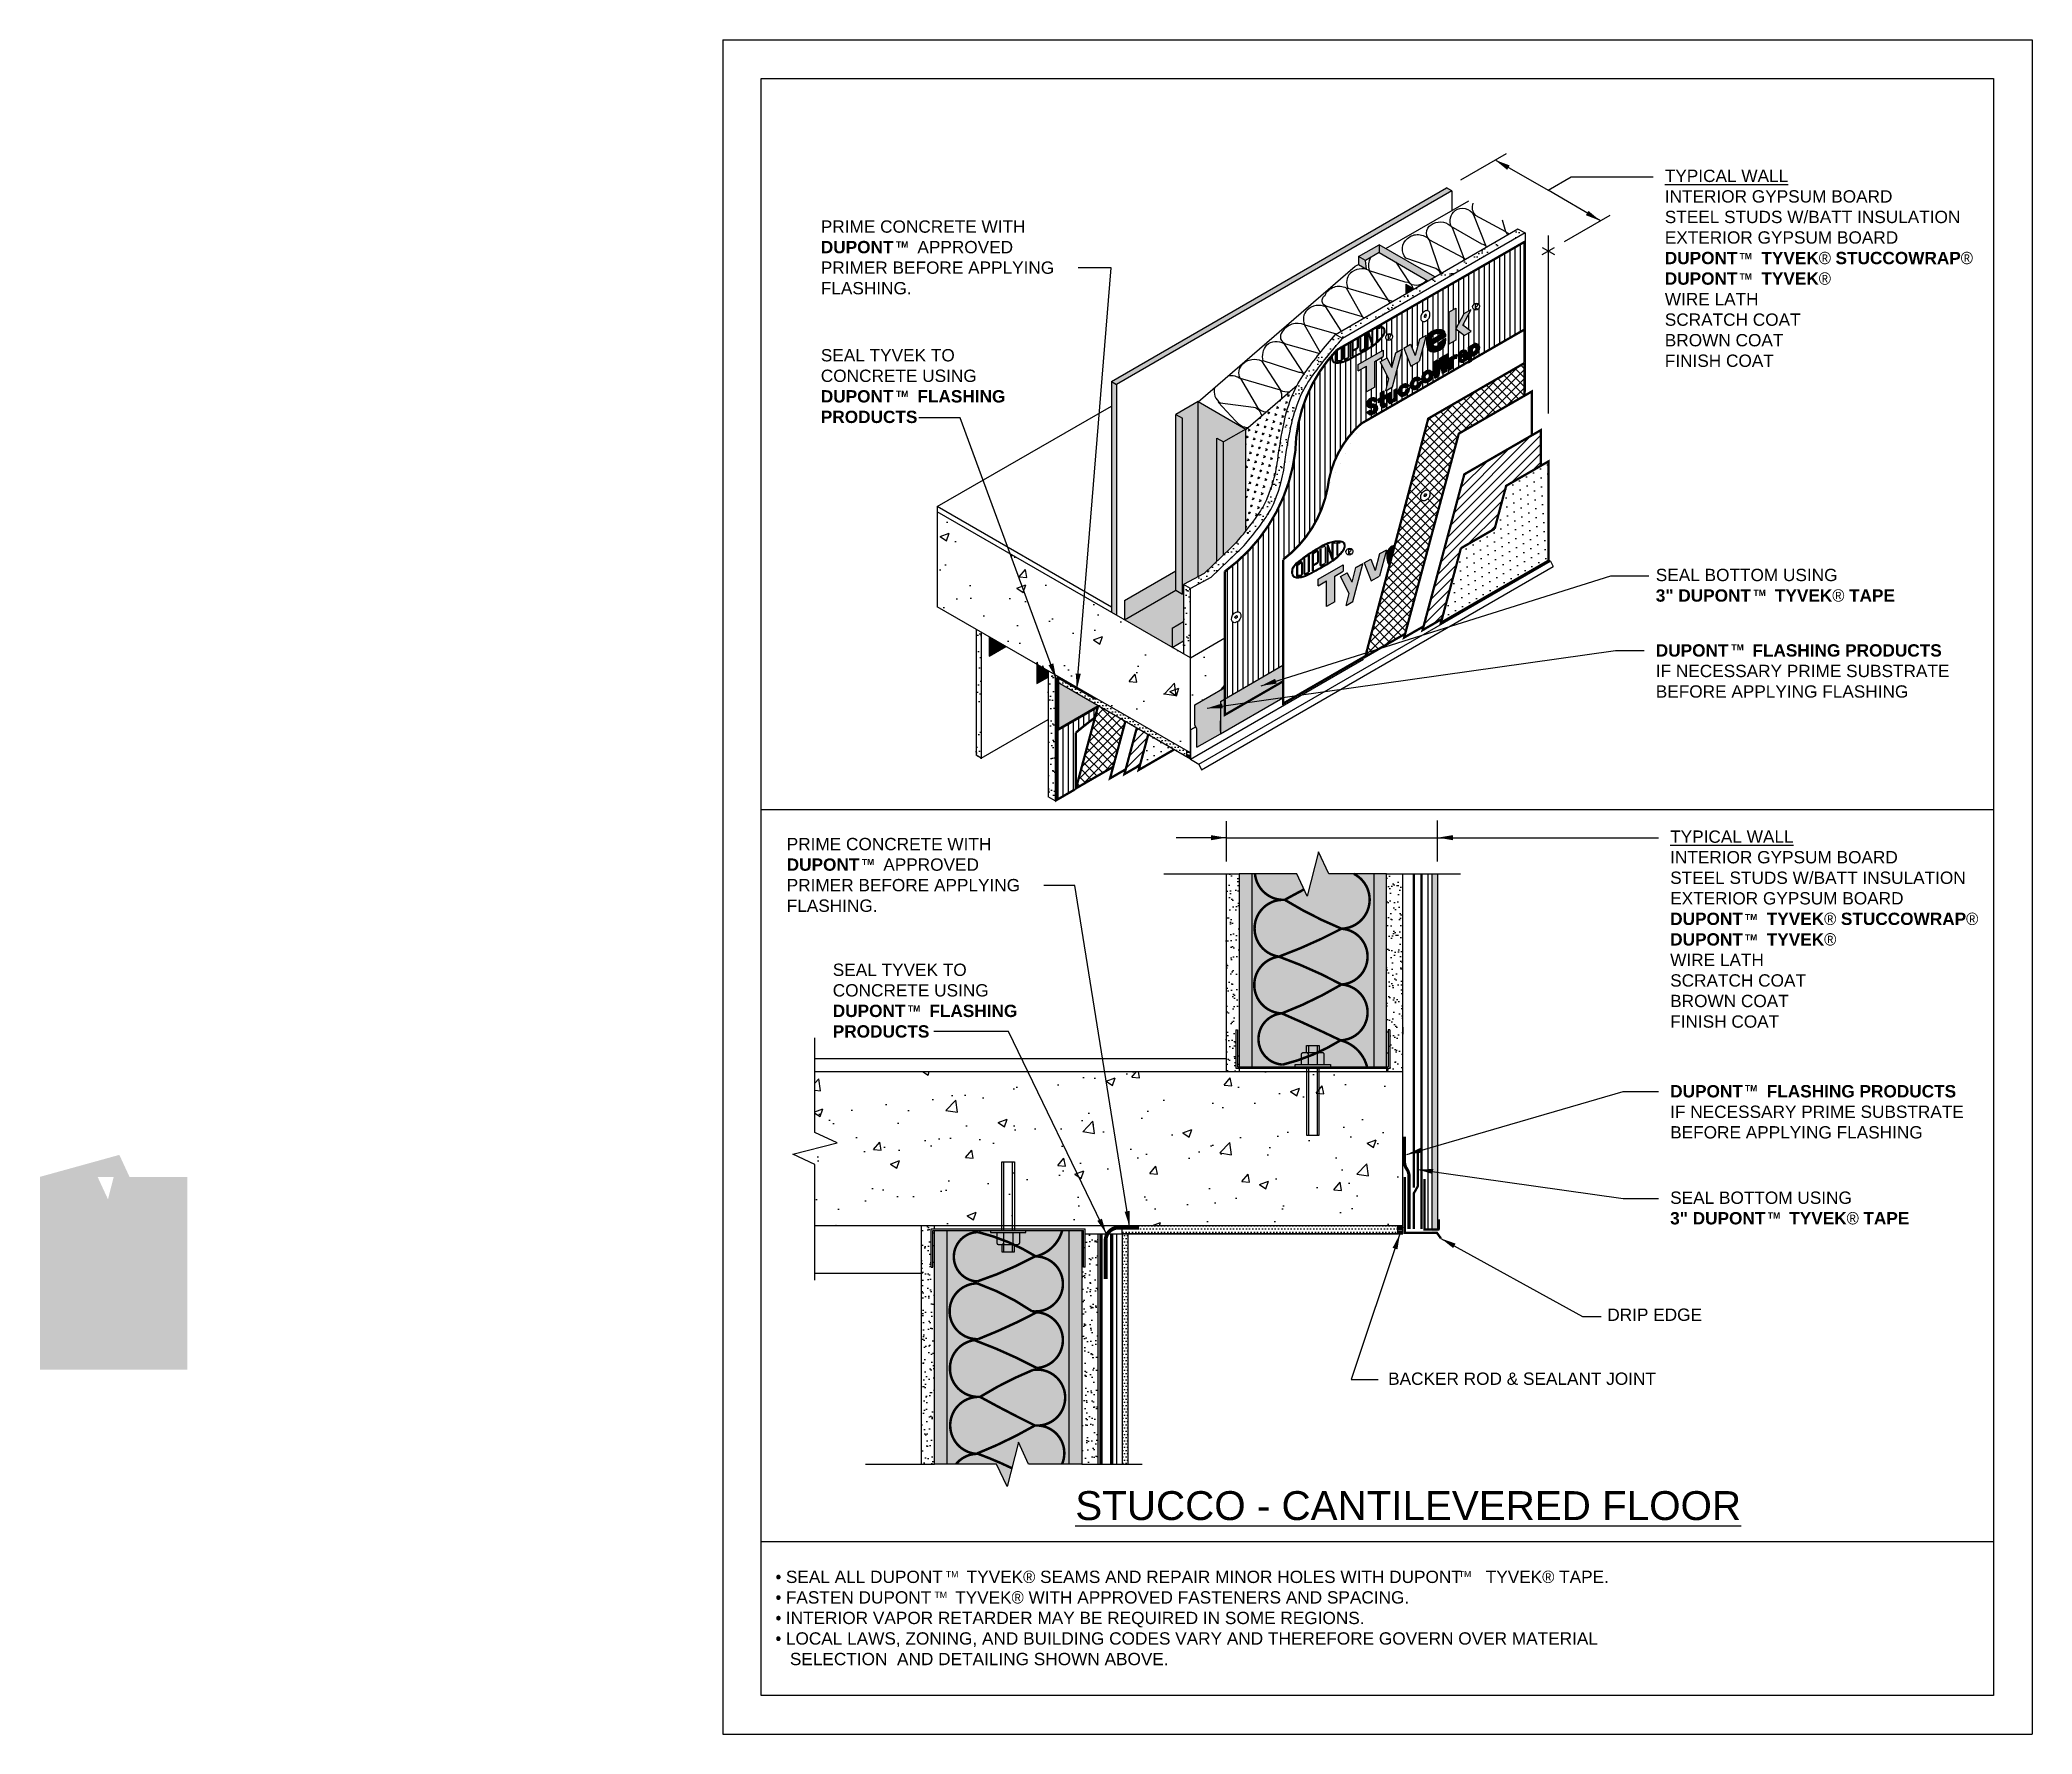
# Model space of a CAD drawing. Extents: x -26.6 to 51, y 0 to 66.
import ezdxf

# ---------------------------------------------------------------- set-up
doc = ezdxf.new("R2010")
doc.units = 0
doc.header["$LTSCALE"] = 1.5
doc.header["$MEASUREMENT"] = 0
doc.linetypes.add('CENTER', pattern=[2, 1.25, -0.25, 0.25, -0.25])
doc.linetypes.add('DASHED', pattern=[0.75, 0.5, -0.25])
doc.layers.get('DEFPOINTS').update_dxf_attribs({"linetype": 'CONTINUOUS'})
for name, color, linetype in [('8X11-TTB$0$B', 5, 'CONTINUOUS'), ('CASING_BEAD', 251, 'CONTINUOUS'), ('CLADDING', 252, 'CONTINUOUS'), ('DUPONT_FLASHING', 253, 'CENTER'), ('DUPONTLOGO', 242, 'CONTINUOUS'), ('FASTENING', 7, 'CONTINUOUS'), ('FLASHING', 124, 'CONTINUOUS'), ('INSULATION', 40, 'CONTINUOUS'), ('SEALANT', 252, 'CONTINUOUS'), ('STRAIGHTFLASH', 253, 'CONTINUOUS'), ('STRUCTURE', 252, 'CONTINUOUS'), ('STRUCTURE_SHADING', 254, 'CONTINUOUS'), ('TEXT', 7, 'CONTINUOUS'), ('TITLE', 7, 'CONTINUOUS'), ('TYVEK', 160, 'DASHED'), ('TYVEK_TAPE', 130, 'CONTINUOUS'), ('W', 7, 'CONTINUOUS')]:
    doc.layers.add(name, color=color, linetype=linetype)
doc.styles.add('DETAILS', font='sanss___.ttf', dxfattribs={"height": 1})
doc.linetypes.add('ZIGZAG', pattern='A,0.0001,-0.2,[131,ltypeshp.shx,S=0.2,R=0,X=-0.2,Y=0],-0.4,[131,ltypeshp.shx,S=0.2,R=180,X=0.2,Y=0],-0.2', length=0.8001)
doc.dimstyles.new('TYVEKDETAILS', dxfattribs={"dimscale": 6, "dimtxt": 1.5, "dimasz": 0.1, "dimexe": 0.75, "dimexo": 0.75, "dimgap": 0.75, "dimtad": 0, "dimtih": 1, "dimtoh": 1, "dimdec": 4, "dimzin": 0, "dimtxsty": 'DETAILS', "dimcen": 0.0625, "dimazin": 3, "dimtfac": 1, "dimtdec": 4, "dimtofl": 0, "dimtmove": 0, "dimatfit": 3, "dimtolj": 1, "dimtzin": 0})
pattern_1 = [(37.5, (46.70716, 11.80276), (-0.0157483, 0.481706), [0, -0.38, 0, -0.425, 0, -0.40625]), (7.5, (46.70716, 11.80276), (0.442444, 0.7055365), [0, -0.205, 0, -0.3425, 0, -0.13125]), (327.5, (46.39966, 11.80276), (0.7785355, 0.0014148), [0, -0.125, 0, -0.45, 0, -0.5875]), (317.5, (46.39966, 11.80276), (0.751532, 0.219419), [0, -0.0625, 0, -0.295, 0, -0.3375])]
pattern_2 = [(37.5, (47.8647, 1.20096), (-0.0157483, 0.481706), [0, -0.38, 0, -0.425, 0, -0.40625]), (7.5, (47.8647, 1.20096), (0.442444, 0.7055365), [0, -0.205, 0, -0.3425, 0, -0.13125]), (327.5, (47.5572, 1.20096), (0.7785355, 0.0014148), [0, -0.125, 0, -0.45, 0, -0.5875]), (317.5, (47.5572, 1.20096), (0.7515317, 0.219419), [0, -0.0625, 0, -0.295, 0, -0.3375])]
pattern_3 = [(0, (46.70716, 11.80276), (0.0625, 0.125), [0, -0.125])]
pattern_4 = [(0, (46.83682, 11.80276), (0.0625, 0.125), [0, -0.125])]
pattern_5 = [(45, (47.8647, 1.20096), (-0.1767767, 0.1767767), []), (135, (47.8647, 1.20096), (-0.1767767, -0.1767767), [])]
pattern_6 = [(45, (47.8647, 1.20096), (-0.1767767, 0.1767767), [])]
pattern_7 = [(50, (47.8647, 1.201), (3.5863, -0.31376), [0.375, -4.125]), (355, (47.8647, 1.201), (-0.69376, 3.76096), [0.3, -3.3]), (100.4514, (48.1636, 1.1748), (2.89255, 3.4472), [0.3187, -3.50571]), (46.184, (47.8647, 2.201), (5.3362, -0.8276), [0.5625, -6.1875]), (96.636, (48.3094, 2.132), (4.6733, 4.8706), [0.47805, -5.25856]), (351.184, (47.8647, 2.201), (4.6733, 4.8706), [0.45, -4.95]), (21, (48.3647, 1.951), (2.98454, -2.0131), [0.375, -4.125]), (326, (48.3647, 1.951), (1.21658, 3.62575), [0.3, -3.3]), (71.4514, (48.6134, 1.7832), (4.20111, 1.61265), [0.3187, -3.50571]), (37.5, (47.8647, 1.201), (0.0608, 1.66447), [0, -3.26, 0, -3.35, 0, -3.3125]), (7.5, (47.8647, 1.201), (1.31535, 1.97206), [0, -1.91, 0, -3.185, 0, -1.2625]), (327.5, (46.7497, 1.201), (2.669112, -0.112774), [0, -1.25, 0, -3.9, 0, -5.175]), (317.5, (46.2497, 1.201), (2.91593, 0.500525), [0, -1.625, 0, -2.59, 0, -3.675])]

msp = doc.modelspace()

# ---------------------------------------------------------------- texts
at = {"layer": 'TEXT', "style": 'DETAILS'}
for s, insert, char_height, width, attachment_point in [('{\\fArial|b0|i0|c0|p34;\\LTYPICAL WALL\\P}INTERIOR GYPSUM BOARD\\PSTEEL STUDS W/BATT INSULATION\\PEXTERIOR GYPSUM BOARD\\P{\\fSansSerif|b1|i0|c2|p2;DUPONT     TYVEK\\fSymbol|b0|i0|c2|p18;â \\fSansSerif|b1|i0|c2|p2;STUCCOWRAP\\fSymbol|b0|i0|c2|p18;â}\\P{\\fSansSerif|b1|i0|c2|p2;DUPONT     TYVEK\\fSymbol|b0|i0|c2|p18;â }\\PWIRE LATH\\PSCRATCH COAT\\PBROWN COAT\\PFINISH COAT', (36.692, 60.942), 0.48, 17.31972, 1), ('PRIME CONCRETE WITH {\\fSansSerif|b1|i0|c2|p2;DUPONT}     APPROVED PRIMER BEFORE APPLYING FLASHING.', (3.819, 58.967), 0.48, 10.15656, 1), ('SEAL TYVEK TO CONCRETE USING {\\fSansSerif|b1|i0|c2|p2;DUPONT}     {\\fSansSerif|b1|i0|c2|p2;FLASHING PRODUCTS}', (3.819, 53.954), 0.48, 8.78255, 1), ('SEAL BOTTOM USING \\P{\\fSansSerif|b1|i0|c2|p2;3" DUPONT     TYVEK\\fSymbol|b0|i0|c2|p18;â \\fSansSerif|b1|i0|c2|p2;TAPE}', (36.341, 45.395), 0.48, 10.15656, 1), ('{\\fArial|b1|i0|c0|p34;DUPONT     FLASHING PRODUCTS\\fSymbol|b0|i0|c2|p18; \\fSansSerif|b1|i0|c2|p2;\\P}IF NECESSARY PRIME SUBSTRATE BEFORE APPLYING FLASHING ', (36.341, 42.456), 0.48, 13.92085, 1), ('{\\fArial|b0|i0|c0|p34;\\LTYPICAL WALL\\P}INTERIOR GYPSUM BOARD\\PSTEEL STUDS W/BATT INSULATION\\PEXTERIOR GYPSUM BOARD\\P{\\fSansSerif|b1|i0|c2|p2;DUPONT     TYVEK\\fSymbol|b0|i0|c2|p18;â \\fSansSerif|b1|i0|c2|p2;STUCCOWRAP\\fSymbol|b0|i0|c2|p18;â}\\P{\\fSansSerif|b1|i0|c2|p2;DUPONT     TYVEK\\fSymbol|b0|i0|c2|p18;â }\\PWIRE LATH\\PSCRATCH COAT\\PBROWN COAT\\PFINISH COAT', (36.901, 35.201), 0.48, 17.31972, 1), ('PRIME CONCRETE WITH {\\fSansSerif|b1|i0|c2|p2;DUPONT}     APPROVED PRIMER BEFORE APPLYING FLASHING.', (2.49, 34.913), 0.48, 10.15656, 1), ('SEAL TYVEK TO CONCRETE USING {\\fSansSerif|b1|i0|c2|p2;DUPONT}     {\\fSansSerif|b1|i0|c2|p2;FLASHING PRODUCTS}', (4.284, 30.015), 0.48, 8.78255, 1), ('{\\fArial|b1|i0|c0|p34;DUPONT     FLASHING PRODUCTS\\fSymbol|b0|i0|c2|p18; \\fSansSerif|b1|i0|c2|p2;\\P}IF NECESSARY PRIME SUBSTRATE BEFORE APPLYING FLASHING ', (36.901, 25.284), 0.48, 13.92085, 1), ('SEAL BOTTOM USING \\P{\\fSansSerif|b1|i0|c2|p2;3" DUPONT     TYVEK\\fSymbol|b0|i0|c2|p18;â \\fSansSerif|b1|i0|c2|p2;TAPE}', (36.901, 21.137), 0.48, 10.15656, 1), ('DRIP EDGE', (34.452, 16.579), 0.48, 19.76916, 1), ('BACKER ROD & SEALANT JOINT', (25.915, 14.087), 0.48, 26.77586, 1), ('{\\LSTUCCO - CANTILEVERED FLOOR}', (26.697, 9.466), 1.125, 37.17715, 2), ('{\\fSymbol|b0|i0|c2|p18;· }SEAL ALL DUPONT     TYVEK{\\fSymbol|b0|i0|c2|p18;â} SEAMS AND REPAIR MINOR HOLES WITH DUPONT     TYVEK{\\fSymbol|b0|i0|c2|p18;â} TAPE.\\P{\\fSymbol|b0|i0|c2|p18;· }FASTEN DUPONT     TYVEK{\\fSymbol|b0|i0|c2|p18;â} WITH APPROVED FASTENERS AND SPACING.\\P{\\fSymbol|b0|i0|c2|p18;· }INTERIOR VAPOR RETARDER MAY BE REQUIRED IN SOME REGIONS.\\P{\\fSymbol|b0|i0|c2|p18;· }LOCAL LAWS, ZONING, AND BUILDING CODES VARY AND THEREFORE GOVERN OVER MATERIAL\\P   SELECTION  AND DETAILING SHOWN ABOVE.', (2.055, 6.368), 0.48, 35.67362, 1), ('TM', (8.69, 6.352), 0.24, 16.62, 1), ('TM', (28.669, 6.361), 0.24, 16.62, 1), ('TM', (8.248, 5.549), 0.24, 16.62, 1)]:
    msp.add_mtext(s, dxfattribs=dict(at, insert=insert, char_height=char_height, width=width, attachment_point=attachment_point))
at = {"layer": 'TEXT', "char_height": 0.24, "attachment_point": 4, "style": 'DETAILS'}
for insert in [(6.746, 58.028), (39.602, 57.574), (39.602, 56.78), (6.746, 52.208), (40.143, 44.458), (39.284, 42.339), (5.417, 33.973), (39.812, 31.834), (39.812, 31.04), (7.211, 28.269), (39.812, 25.166), (40.703, 20.201)]:
    msp.add_mtext('{\\fSansSerif|b1|i0|c2|p2;TM}', dxfattribs=dict(at, insert=insert))

# ---------------------------------------------------------------- blocks, each defined once
blk = doc.blocks.new('A$C1409495A')
at = {"layer": 'DUPONTLOGO', "color": 242}
for p, q in [((0.23, 0.52), (0.23, 0)), ((0.23, 0.26), (0.44, 0.13))]:
    blk.add_line(p, q, dxfattribs=at)
blk.add_ellipse((0.33, 0.34), major_axis=(0.26, 0.232), ratio=0.903174, dxfattribs=at)
blk.add_spline([(0.23, 0.52), (0.43, 0.6), (0.46, 0.46), (0.23, 0.26)], degree=3, dxfattribs=at)

# ---------------------------------------------------------------- hatches: boundary and pattern name
at = {"layer": 'CLADDING'}
h = msp.add_hatch(dxfattribs=at)
h.set_pattern_fill('ANSI37', color=256, scale=2, style=0)
h.set_pattern_definition(pattern_5)
h.paths.add_polyline_path([(28.668, 50.66), (31.232, 52.14), (31.232, 53.413), (27.478, 51.246), (25.025, 41.967), (26.579, 42.864)])
h.paths.add_polyline_path([(27.544, 48.354, -0.353716), (27.371, 48.054, -0.556012), (27.187, 48.155, -0.345825), (27.371, 48.454, -0.546252)], flags=16)
h.paths.add_polyline_path([(27.407, 48.286, -0.353716), (27.364, 48.211, -0.556012), (27.318, 48.236, -0.345825), (27.364, 48.311, -0.546252)], flags=0)
h = msp.add_hatch(dxfattribs=at)
h.set_pattern_fill('ANSI31', color=256, scale=2, style=0)
h.set_pattern_definition(pattern_6)
h.paths.add_polyline_path([(30.513, 48.628), (31.861, 49.407), (31.861, 50.795), (28.883, 49.076), (27.256, 43.005), (28.012, 43.441), (28.75, 46.196), (30.064, 46.954)])
h = msp.add_hatch(dxfattribs=at)
h.set_pattern_fill('DOTS', color=256, scale=5, angle=30, style=0)
h.set_pattern_definition([(30, (48.18945, 0.9874), (-0.0209335, 0.348758), [0, -0.3125])])
h.paths.add_polyline_path([(32.16, 49.579), (30.513, 48.628), (30.064, 46.954), (28.75, 46.196), (27.972, 43.294), (32.161, 45.712)])
at = {"layer": 'CLADDING', "linetype": 'CONTINUOUS'}
h = msp.add_hatch(dxfattribs=at)
h.set_pattern_fill('DOTS', color=256, scale=2, style=0)
h.set_pattern_definition([(0, (47.86469, 1.20096), (0.0625, 0.125), [0, -0.125])])
h.paths.add_polyline_path([(14.514, 40.357), (14.514, 40.299), (13.08, 41.127), (13.08, 40.957), (18.069, 38.067), (18.069, 38.304)])
at = {"layer": 'CLADDING'}
h = msp.add_hatch(dxfattribs=at)
h.set_pattern_fill('ANSI37', color=256, scale=2, style=0)
h.set_pattern_definition(pattern_5)
h.paths.add_polyline_path([(15.68, 39.451), (14.679, 40.03), (14.601, 39.985), (13.759, 36.845), (15.205, 37.679)])
h = msp.add_hatch(dxfattribs=at)
h.set_pattern_fill('ANSI31', color=256, scale=2, style=0)
h.set_pattern_definition(pattern_6)
h.paths.add_polyline_path([(16.57, 38.935), (16.125, 39.193), (15.643, 37.395), (16.251, 37.746)])
h = msp.add_hatch(dxfattribs=at)
h.set_pattern_fill('DOTS', color=256, scale=5, angle=30, style=0)
h.set_pattern_definition([(30, (47.8647, 1.20096), (-0.0209335, 0.348758), [0, -0.3125])])
h.paths.add_polyline_path([(17.576, 38.353), (16.57, 38.935), (16.201, 37.558)])
at = {"layer": 'CLADDING', "linetype": 'CONTINUOUS'}
h = msp.add_hatch(dxfattribs=at)
h.set_pattern_fill('DOTS', color=256, scale=2, style=0)
h.set_pattern_definition(pattern_4)
h.paths.add_polyline_path([(27.84, 33.511), (27.84, 19.588), (27.62, 19.588), (27.62, 33.511)])
h = msp.add_hatch(dxfattribs=at)
h.set_pattern_fill('DOTS', color=256, scale=2, style=0)
h.set_pattern_definition(pattern_4)
edge = h.paths.add_edge_path()
edge.add_line((27.84, 33.511), (27.84, 19.588))
edge.add_line((27.62, 19.588), (27.62, 33.511))
at = {"layer": 'CLADDING'}
h = msp.add_hatch(dxfattribs=at)
h.set_pattern_fill('DOTS', color=256, scale=2, style=0)
h.set_pattern_definition(pattern_3)
h.paths.add_polyline_path([(15.554, 19.813), (26.282, 19.813), (26.282, 19.484), (15.554, 19.484)])
h = msp.add_hatch(dxfattribs=at)
h.set_pattern_fill('DOTS', color=256, scale=2, style=0)
h.set_pattern_definition(pattern_3)
h.paths.add_polyline_path([(15.774, 19.497), (15.554, 19.497), (15.554, 10.523), (15.774, 10.523)])
at = {"layer": 'DUPONT_FLASHING'}
msp.add_hatch(color=256, dxfattribs=at).paths.add_polyline_path([(19.38, 40.232), (19.555, 40.333), (19.555, 40.769), (18.387, 40.095), (18.387, 39.301), (18.468, 39.16), (18.468, 38.441), (19.38, 38.968)])
at = {"layer": 'DUPONTLOGO'}
h = msp.add_hatch(color=182, dxfattribs=at)
h.paths.add_polyline_path([(29.145, 55.498), (28.875, 55.341), (28.55, 54.726), (28.875, 54.486), (29.145, 54.642), (28.821, 54.882)])
h.paths.add_polyline_path([(28.55, 55.154), (28.55, 55.551), (28.279, 55.395), (28.279, 54.142), (28.55, 54.298)])
h = msp.add_hatch(color=242, dxfattribs=at)
h.paths.add_polyline_path([(25.539, 54.853), (25.484, 54.821), (25.484, 54.821), (25.488, 54.821), (25.492, 54.821), (25.497, 54.821), (25.501, 54.822), (25.506, 54.822), (25.51, 54.822), (25.514, 54.822), (25.519, 54.822), (25.523, 54.822), (25.528, 54.822), (25.532, 54.822), (25.536, 54.822), (25.541, 54.822), (25.545, 54.822), (25.549, 54.822), (25.554, 54.822), (25.558, 54.822), (25.562, 54.822), (25.566, 54.822), (25.571, 54.821), (25.575, 54.821), (25.579, 54.821), (25.583, 54.821), (25.588, 54.82), (25.592, 54.82), (25.596, 54.819), (25.6, 54.819), (25.604, 54.818), (25.608, 54.818), (25.612, 54.817), (25.616, 54.817), (25.62, 54.816), (25.624, 54.815), (25.628, 54.814), (25.631, 54.813), (25.635, 54.813), (25.639, 54.812), (25.643, 54.811), (25.646, 54.81), (25.65, 54.809), (25.653, 54.807), (25.657, 54.806), (25.66, 54.805), (25.664, 54.804), (25.667, 54.802), (25.67, 54.801), (25.674, 54.799), (25.677, 54.798), (25.68, 54.796), (25.683, 54.795), (25.686, 54.793), (25.689, 54.791), (25.692, 54.789), (25.695, 54.787), (25.698, 54.785), (25.701, 54.783), (25.704, 54.781), (25.707, 54.778), (25.709, 54.776), (25.712, 54.773), (25.715, 54.771), (25.718, 54.768), (25.721, 54.765), (25.724, 54.763), (25.727, 54.76), (25.73, 54.757), (25.733, 54.754), (25.736, 54.751), (25.739, 54.748), (25.742, 54.745), (25.745, 54.741), (25.773, 54.757), (25.77, 54.761), (25.767, 54.764), (25.764, 54.767), (25.76, 54.77), (25.757, 54.773), (25.754, 54.777), (25.751, 54.78), (25.748, 54.783), (25.745, 54.786), (25.742, 54.789), (25.738, 54.792), (25.735, 54.795), (25.732, 54.798), (25.729, 54.801), (25.725, 54.803), (25.722, 54.806), (25.718, 54.809), (25.715, 54.811), (25.711, 54.814), (25.708, 54.816), (25.704, 54.818), (25.701, 54.82), (25.697, 54.823), (25.693, 54.825), (25.689, 54.827), (25.686, 54.828), (25.682, 54.83), (25.678, 54.832), (25.674, 54.833), (25.67, 54.835), (25.666, 54.836), (25.662, 54.838), (25.657, 54.839), (25.653, 54.84), (25.649, 54.841), (25.645, 54.842), (25.641, 54.843), (25.636, 54.844), (25.632, 54.845), (25.628, 54.846), (25.623, 54.847), (25.619, 54.847), (25.615, 54.848), (25.61, 54.849), (25.606, 54.849), (25.601, 54.85), (25.597, 54.85), (25.592, 54.851), (25.588, 54.851), (25.583, 54.851), (25.579, 54.852), (25.574, 54.852), (25.569, 54.852), (25.565, 54.852), (25.56, 54.852), (25.556, 54.853), (25.551, 54.853), (25.547, 54.853), (25.542, 54.853)])
edge = h.paths.add_edge_path()
edge.add_arc((27.877, 49.483), 5.943, 133.63117, 134.28117)
edge.add_line((23.728, 53.738), (23.727, 53.734))
edge.add_line((23.727, 53.734), (23.726, 53.728))
edge.add_line((23.726, 53.728), (23.725, 53.723))
edge.add_line((23.725, 53.723), (23.724, 53.717))
edge.add_line((23.724, 53.717), (23.723, 53.712))
edge.add_line((23.723, 53.712), (23.722, 53.706))
edge.add_line((23.722, 53.706), (23.722, 53.7))
edge.add_line((23.722, 53.7), (23.721, 53.694))
edge.add_line((23.721, 53.694), (23.72, 53.689))
edge.add_line((23.72, 53.689), (23.72, 53.683))
edge.add_line((23.72, 53.683), (23.719, 53.677))
edge.add_line((23.719, 53.677), (23.719, 53.671))
edge.add_line((23.719, 53.671), (23.718, 53.665))
edge.add_line((23.718, 53.665), (23.718, 53.659))
edge.add_line((23.718, 53.659), (23.717, 53.653))
edge.add_line((23.717, 53.653), (23.717, 53.648))
edge.add_line((23.717, 53.648), (23.717, 53.642))
edge.add_line((23.717, 53.642), (23.717, 53.636))
edge.add_line((23.717, 53.636), (23.717, 53.63))
edge.add_line((23.717, 53.63), (23.716, 53.624))
edge.add_line((23.716, 53.624), (23.716, 53.618))
edge.add_line((23.716, 53.618), (23.716, 53.612))
edge.add_line((23.716, 53.612), (23.716, 53.606))
edge.add_line((23.716, 53.606), (23.716, 53.6))
edge.add_line((23.716, 53.6), (23.716, 53.594))
edge.add_line((23.716, 53.594), (23.716, 53.588))
edge.add_line((23.716, 53.588), (23.716, 53.582))
edge.add_line((23.716, 53.582), (23.716, 53.576))
edge.add_line((23.716, 53.576), (23.716, 53.57))
edge.add_line((23.716, 53.57), (23.716, 53.57))
edge.add_line((23.716, 53.57), (23.716, 53.57))
edge.add_line((23.716, 53.57), (23.716, 53.57))
edge.add_line((23.716, 53.57), (23.716, 53.57))
edge.add_line((23.716, 53.57), (23.716, 53.57))
edge.add_line((23.716, 53.57), (23.716, 53.57))
edge.add_line((23.716, 53.57), (23.716, 53.57))
edge.add_line((23.716, 53.57), (23.716, 53.57))
edge.add_line((23.716, 53.57), (23.716, 53.57))
edge.add_line((23.716, 53.57), (23.716, 53.57))
edge.add_line((23.716, 53.57), (23.716, 53.57))
edge.add_line((23.716, 53.57), (23.716, 53.57))
edge.add_line((23.716, 53.57), (23.716, 53.57))
edge.add_line((23.716, 53.57), (23.716, 53.569))
edge.add_line((23.716, 53.569), (23.716, 53.569))
edge.add_line((23.716, 53.569), (23.716, 53.569))
edge.add_line((23.716, 53.569), (23.716, 53.569))
edge.add_line((23.716, 53.569), (23.716, 53.569))
edge.add_line((23.716, 53.569), (23.716, 53.569))
edge.add_line((23.716, 53.569), (23.716, 53.569))
edge.add_line((23.716, 53.569), (23.716, 53.569))
edge.add_line((23.716, 53.569), (23.716, 53.569))
edge.add_line((23.716, 53.569), (23.716, 53.569))
edge.add_line((23.716, 53.569), (23.716, 53.569))
edge.add_line((23.716, 53.569), (23.716, 53.569))
edge.add_line((23.716, 53.569), (23.716, 53.569))
edge.add_line((23.716, 53.569), (23.716, 53.569))
edge.add_line((23.716, 53.569), (23.716, 53.569))
edge.add_line((23.716, 53.569), (23.716, 53.569))
edge.add_line((23.716, 53.569), (23.716, 53.569))
edge.add_line((23.716, 53.569), (23.716, 53.569))
edge.add_line((23.716, 53.569), (23.716, 53.569))
edge.add_line((23.716, 53.569), (23.716, 53.569))
edge.add_line((23.716, 53.569), (23.716, 53.569))
edge.add_line((23.716, 53.569), (23.716, 53.569))
edge.add_line((23.716, 53.569), (23.716, 53.569))
edge.add_line((23.716, 53.569), (23.716, 53.569))
edge.add_line((23.716, 53.569), (23.716, 53.569))
edge.add_line((23.716, 53.569), (23.716, 53.569))
edge.add_line((23.716, 53.569), (23.716, 53.569))
edge.add_line((23.716, 53.569), (23.716, 53.569))
edge.add_line((23.716, 53.569), (23.716, 53.569))
edge.add_line((23.716, 53.569), (23.716, 53.569))
edge.add_line((23.716, 53.569), (23.716, 53.569))
edge.add_line((23.716, 53.569), (23.716, 53.569))
edge.add_line((23.716, 53.569), (23.716, 53.569))
edge.add_line((23.716, 53.569), (23.716, 53.569))
edge.add_line((23.716, 53.569), (23.716, 53.569))
edge.add_line((23.716, 53.569), (23.716, 53.569))
edge.add_line((23.716, 53.569), (23.716, 53.569))
edge.add_line((23.716, 53.569), (23.716, 53.569))
edge.add_line((23.716, 53.569), (23.716, 53.569))
edge.add_line((23.716, 53.569), (23.716, 53.569))
edge.add_line((23.716, 53.569), (23.716, 53.569))
edge.add_line((23.716, 53.569), (23.716, 53.569))
edge.add_line((23.716, 53.569), (23.716, 53.569))
edge.add_line((23.716, 53.569), (23.716, 53.569))
edge.add_line((23.716, 53.569), (23.716, 53.569))
edge.add_line((23.716, 53.569), (23.716, 53.569))
edge.add_line((23.716, 53.569), (23.716, 53.569))
edge.add_line((23.716, 53.569), (23.716, 53.569))
edge.add_line((23.716, 53.569), (23.716, 53.569))
edge.add_line((23.716, 53.569), (23.716, 53.569))
edge.add_line((23.716, 53.569), (23.716, 53.569))
edge.add_line((23.716, 53.569), (23.716, 53.569))
edge.add_line((23.716, 53.569), (23.716, 53.569))
edge.add_line((23.716, 53.569), (23.716, 53.568))
edge.add_line((23.716, 53.568), (23.716, 53.568))
edge.add_line((23.716, 53.568), (23.716, 53.568))
edge.add_line((23.716, 53.568), (23.716, 53.568))
edge.add_line((23.716, 53.568), (23.716, 53.568))
edge.add_line((23.716, 53.568), (23.716, 53.568))
edge.add_line((23.716, 53.568), (23.716, 53.568))
edge.add_line((23.716, 53.568), (23.716, 53.568))
edge.add_line((23.716, 53.568), (23.716, 53.568))
edge.add_line((23.716, 53.568), (23.716, 53.568))
edge.add_line((23.716, 53.568), (23.716, 53.568))
edge.add_line((23.716, 53.568), (23.716, 53.568))
edge.add_line((23.716, 53.568), (23.716, 53.568))
edge.add_line((23.716, 53.568), (23.716, 53.568))
edge.add_line((23.716, 53.568), (23.716, 53.568))
edge.add_line((23.716, 53.568), (23.716, 53.568))
edge.add_line((23.716, 53.568), (23.716, 53.568))
edge.add_line((23.716, 53.568), (23.716, 53.568))
edge.add_line((23.716, 53.568), (23.716, 53.568))
edge.add_line((23.716, 53.568), (23.716, 53.568))
edge.add_line((23.716, 53.568), (23.716, 53.568))
edge.add_line((23.716, 53.568), (23.716, 53.568))
edge.add_line((23.716, 53.568), (23.716, 53.568))
edge.add_line((23.716, 53.568), (23.716, 53.568))
edge.add_line((23.716, 53.568), (23.716, 53.568))
edge.add_line((23.716, 53.568), (23.716, 53.568))
edge.add_line((23.716, 53.568), (23.716, 53.568))
edge.add_line((23.716, 53.568), (23.716, 53.568))
edge.add_line((23.716, 53.568), (23.716, 53.568))
edge.add_line((23.716, 53.568), (23.716, 53.568))
edge.add_line((23.716, 53.568), (23.716, 53.568))
edge.add_line((23.716, 53.568), (23.716, 53.568))
edge.add_line((23.716, 53.568), (23.716, 53.568))
edge.add_line((23.716, 53.568), (23.716, 53.568))
edge.add_line((23.716, 53.568), (23.716, 53.568))
edge.add_line((23.716, 53.568), (23.716, 53.568))
edge.add_line((23.716, 53.568), (23.716, 53.568))
edge.add_line((23.716, 53.568), (23.716, 53.568))
edge.add_line((23.716, 53.568), (23.716, 53.568))
edge.add_line((23.716, 53.568), (23.716, 53.568))
edge.add_line((23.716, 53.568), (23.716, 53.568))
edge.add_line((23.716, 53.568), (23.716, 53.568))
edge.add_line((23.716, 53.568), (23.716, 53.568))
edge.add_line((23.716, 53.568), (23.716, 53.568))
edge.add_line((23.716, 53.568), (23.716, 53.568))
edge.add_line((23.716, 53.568), (23.716, 53.568))
edge.add_line((23.716, 53.568), (23.716, 53.568))
edge.add_line((23.716, 53.568), (23.716, 53.568))
edge.add_line((23.716, 53.568), (23.716, 53.568))
edge.add_line((23.716, 53.568), (23.716, 53.568))
edge.add_line((23.716, 53.568), (23.716, 53.568))
edge.add_line((23.716, 53.568), (23.716, 53.568))
edge.add_line((23.716, 53.568), (23.716, 53.567))
edge.add_line((23.716, 53.567), (23.716, 53.567))
edge.add_line((23.716, 53.567), (23.716, 53.567))
edge.add_line((23.716, 53.567), (23.716, 53.567))
edge.add_line((23.716, 53.567), (23.716, 53.567))
edge.add_line((23.716, 53.567), (23.716, 53.567))
edge.add_line((23.716, 53.567), (23.716, 53.567))
edge.add_line((23.716, 53.567), (23.716, 53.567))
edge.add_line((23.716, 53.567), (23.716, 53.567))
edge.add_line((23.716, 53.567), (23.716, 53.567))
edge.add_line((23.716, 53.567), (23.716, 53.567))
edge.add_line((23.716, 53.567), (23.716, 53.567))
edge.add_line((23.716, 53.567), (23.716, 53.567))
edge.add_line((23.716, 53.567), (23.716, 53.567))
edge.add_line((23.716, 53.567), (23.716, 53.567))
edge.add_line((23.716, 53.567), (23.716, 53.567))
edge.add_line((23.716, 53.567), (23.716, 53.567))
edge.add_line((23.716, 53.567), (23.716, 53.567))
edge.add_line((23.716, 53.567), (23.716, 53.567))
edge.add_line((23.716, 53.567), (23.716, 53.567))
edge.add_line((23.716, 53.567), (23.716, 53.567))
edge.add_line((23.716, 53.567), (23.716, 53.567))
edge.add_line((23.716, 53.567), (23.716, 53.567))
edge.add_line((23.716, 53.567), (23.716, 53.567))
edge.add_line((23.716, 53.567), (23.716, 53.567))
edge.add_line((23.716, 53.567), (23.716, 53.567))
edge.add_line((23.716, 53.567), (23.716, 53.567))
edge.add_line((23.716, 53.567), (23.716, 53.567))
edge.add_line((23.716, 53.567), (23.716, 53.567))
edge.add_line((23.716, 53.567), (23.716, 53.567))
edge.add_line((23.716, 53.567), (23.716, 53.567))
edge.add_line((23.716, 53.567), (23.716, 53.567))
edge.add_line((23.716, 53.567), (23.716, 53.567))
edge.add_line((23.716, 53.567), (23.716, 53.567))
edge.add_line((23.716, 53.567), (23.716, 53.567))
edge.add_line((23.716, 53.567), (23.716, 53.567))
edge.add_line((23.716, 53.567), (23.716, 53.567))
edge.add_line((23.716, 53.567), (23.716, 53.567))
edge.add_line((23.716, 53.567), (23.716, 53.567))
edge.add_line((23.716, 53.567), (23.716, 53.567))
edge.add_line((23.716, 53.567), (23.716, 53.567))
edge.add_line((23.716, 53.567), (23.716, 53.567))
edge.add_line((23.716, 53.567), (23.716, 53.567))
edge.add_line((23.716, 53.567), (23.716, 53.567))
edge.add_line((23.716, 53.567), (23.716, 53.567))
edge.add_line((23.716, 53.567), (23.716, 53.567))
edge.add_line((23.716, 53.567), (23.716, 53.567))
edge.add_line((23.716, 53.567), (23.716, 53.567))
edge.add_line((23.716, 53.567), (23.716, 53.567))
edge.add_line((23.716, 53.567), (23.716, 53.567))
edge.add_line((23.716, 53.567), (23.716, 53.567))
edge.add_line((23.716, 53.567), (23.716, 53.567))
edge.add_line((23.716, 53.567), (23.716, 53.567))
edge.add_line((23.716, 53.567), (23.716, 53.566))
edge.add_line((23.716, 53.566), (23.716, 53.566))
edge.add_line((23.716, 53.566), (23.716, 53.566))
edge.add_line((23.716, 53.566), (23.716, 53.566))
edge.add_line((23.716, 53.566), (23.716, 53.566))
edge.add_line((23.716, 53.566), (23.716, 53.566))
edge.add_line((23.716, 53.566), (23.716, 53.566))
edge.add_line((23.716, 53.566), (23.716, 53.566))
edge.add_line((23.716, 53.566), (23.716, 53.566))
edge.add_line((23.716, 53.566), (23.716, 53.566))
edge.add_line((23.716, 53.566), (23.716, 53.566))
edge.add_line((23.716, 53.566), (23.716, 53.566))
edge.add_line((23.716, 53.566), (23.716, 53.566))
edge.add_line((23.716, 53.566), (23.716, 53.566))
edge.add_line((23.716, 53.566), (23.716, 53.566))
edge.add_line((23.716, 53.566), (23.716, 53.566))
edge.add_line((23.716, 53.566), (23.716, 53.566))
edge.add_line((23.716, 53.566), (23.716, 53.566))
edge.add_line((23.716, 53.566), (23.717, 53.566))
edge.add_line((23.717, 53.566), (23.717, 53.566))
edge.add_line((23.717, 53.566), (23.717, 53.566))
edge.add_line((23.717, 53.566), (23.717, 53.566))
edge.add_line((23.717, 53.566), (23.717, 53.566))
edge.add_line((23.717, 53.566), (23.717, 53.566))
edge.add_line((23.717, 53.566), (23.717, 53.566))
edge.add_line((23.717, 53.566), (23.717, 53.566))
edge.add_line((23.717, 53.566), (23.717, 53.566))
edge.add_line((23.717, 53.566), (23.717, 53.566))
edge.add_line((23.717, 53.566), (23.717, 53.566))
edge.add_line((23.717, 53.566), (23.717, 53.566))
edge.add_line((23.717, 53.566), (23.717, 53.566))
edge.add_line((23.717, 53.566), (23.717, 53.566))
edge.add_line((23.717, 53.566), (23.717, 53.566))
edge.add_line((23.717, 53.566), (23.717, 53.566))
edge.add_line((23.717, 53.566), (23.717, 53.566))
edge.add_line((23.717, 53.566), (23.717, 53.566))
edge.add_line((23.717, 53.566), (23.717, 53.566))
edge.add_line((23.717, 53.566), (23.717, 53.566))
edge.add_line((23.717, 53.566), (23.717, 53.566))
edge.add_line((23.717, 53.566), (23.717, 53.566))
edge.add_line((23.717, 53.566), (23.717, 53.566))
edge.add_line((23.717, 53.566), (23.717, 53.566))
edge.add_line((23.717, 53.566), (23.717, 53.566))
edge.add_line((23.717, 53.566), (23.717, 53.566))
edge.add_line((23.717, 53.566), (23.717, 53.566))
edge.add_line((23.717, 53.566), (23.717, 53.566))
edge.add_line((23.717, 53.566), (23.717, 53.566))
edge.add_line((23.717, 53.566), (23.717, 53.566))
edge.add_line((23.717, 53.566), (23.717, 53.566))
edge.add_line((23.717, 53.566), (23.717, 53.566))
edge.add_line((23.717, 53.566), (23.717, 53.566))
edge.add_line((23.717, 53.566), (23.717, 53.566))
edge.add_line((23.717, 53.566), (23.717, 53.565))
edge.add_line((23.717, 53.565), (23.717, 53.565))
edge.add_line((23.717, 53.565), (23.717, 53.565))
edge.add_line((23.717, 53.565), (23.717, 53.565))
edge.add_line((23.717, 53.565), (23.717, 53.565))
edge.add_line((23.717, 53.565), (23.717, 53.565))
edge.add_line((23.717, 53.565), (23.717, 53.565))
edge.add_line((23.717, 53.565), (23.717, 53.565))
edge.add_line((23.717, 53.565), (23.717, 53.565))
edge.add_line((23.717, 53.565), (23.717, 53.565))
edge.add_line((23.717, 53.565), (23.717, 53.565))
edge.add_line((23.717, 53.565), (23.717, 53.565))
edge.add_line((23.717, 53.565), (23.717, 53.565))
edge.add_line((23.717, 53.565), (23.717, 53.565))
edge.add_line((23.717, 53.565), (23.717, 53.565))
edge.add_line((23.717, 53.565), (23.717, 53.565))
edge.add_line((23.717, 53.565), (23.717, 53.565))
edge.add_line((23.717, 53.565), (23.717, 53.565))
edge.add_line((23.717, 53.565), (23.717, 53.565))
edge.add_line((23.717, 53.565), (23.717, 53.565))
edge.add_line((23.717, 53.565), (23.717, 53.565))
edge.add_line((23.717, 53.565), (23.717, 53.565))
edge.add_line((23.717, 53.565), (23.717, 53.565))
edge.add_line((23.717, 53.565), (23.717, 53.565))
edge.add_line((23.717, 53.565), (23.717, 53.565))
edge.add_line((23.717, 53.565), (23.717, 53.565))
edge.add_line((23.717, 53.565), (23.717, 53.565))
edge.add_line((23.717, 53.565), (23.717, 53.565))
edge.add_line((23.717, 53.565), (23.717, 53.565))
edge.add_line((23.717, 53.565), (23.717, 53.565))
edge.add_line((23.717, 53.565), (23.717, 53.565))
edge.add_line((23.717, 53.565), (23.717, 53.565))
edge.add_line((23.717, 53.565), (23.717, 53.565))
edge.add_line((23.717, 53.565), (23.748, 53.57))
edge.add_line((23.748, 53.57), (23.748, 53.57))
edge.add_line((23.748, 53.57), (23.748, 53.57))
edge.add_line((23.748, 53.57), (23.748, 53.57))
edge.add_line((23.748, 53.57), (23.748, 53.57))
edge.add_line((23.748, 53.57), (23.748, 53.57))
edge.add_line((23.748, 53.57), (23.748, 53.57))
edge.add_line((23.748, 53.57), (23.748, 53.57))
edge.add_line((23.748, 53.57), (23.748, 53.57))
edge.add_line((23.748, 53.57), (23.748, 53.57))
edge.add_line((23.748, 53.57), (23.748, 53.57))
edge.add_line((23.748, 53.57), (23.748, 53.57))
edge.add_line((23.748, 53.57), (23.748, 53.57))
edge.add_line((23.748, 53.57), (23.748, 53.57))
edge.add_line((23.748, 53.57), (23.748, 53.57))
edge.add_line((23.748, 53.57), (23.748, 53.57))
edge.add_line((23.748, 53.57), (23.748, 53.57))
edge.add_line((23.748, 53.57), (23.748, 53.57))
edge.add_line((23.748, 53.57), (23.748, 53.57))
edge.add_line((23.748, 53.57), (23.748, 53.57))
edge.add_line((23.748, 53.57), (23.748, 53.57))
edge.add_line((23.748, 53.57), (23.748, 53.57))
edge.add_line((23.748, 53.57), (23.748, 53.57))
edge.add_line((23.748, 53.57), (23.748, 53.57))
edge.add_line((23.748, 53.57), (23.748, 53.57))
edge.add_line((23.748, 53.57), (23.748, 53.57))
edge.add_line((23.748, 53.57), (23.748, 53.57))
edge.add_line((23.748, 53.57), (23.748, 53.57))
edge.add_line((23.748, 53.57), (23.748, 53.57))
edge.add_line((23.748, 53.57), (23.748, 53.57))
edge.add_line((23.748, 53.57), (23.748, 53.57))
edge.add_line((23.748, 53.57), (23.748, 53.57))
edge.add_line((23.748, 53.57), (23.748, 53.57))
edge.add_line((23.748, 53.57), (23.748, 53.57))
edge.add_line((23.748, 53.57), (23.748, 53.57))
edge.add_line((23.748, 53.57), (23.748, 53.57))
edge.add_line((23.748, 53.57), (23.748, 53.57))
edge.add_line((23.748, 53.57), (23.748, 53.57))
edge.add_line((23.748, 53.57), (23.748, 53.57))
edge.add_line((23.748, 53.57), (23.748, 53.57))
edge.add_line((23.748, 53.57), (23.748, 53.57))
edge.add_line((23.748, 53.57), (23.748, 53.57))
edge.add_line((23.748, 53.57), (23.748, 53.57))
edge.add_line((23.748, 53.57), (23.748, 53.57))
edge.add_line((23.748, 53.57), (23.748, 53.57))
edge.add_line((23.748, 53.57), (23.748, 53.57))
edge.add_line((23.748, 53.57), (23.748, 53.57))
edge.add_line((23.748, 53.57), (23.748, 53.57))
edge.add_line((23.748, 53.57), (23.748, 53.57))
edge.add_line((23.748, 53.57), (23.748, 53.57))
edge.add_line((23.748, 53.57), (23.747, 53.57))
edge.add_line((23.747, 53.57), (23.747, 53.57))
edge.add_line((23.747, 53.57), (23.747, 53.57))
edge.add_line((23.747, 53.57), (23.747, 53.57))
edge.add_line((23.747, 53.57), (23.747, 53.57))
edge.add_line((23.747, 53.57), (23.747, 53.57))
edge.add_line((23.747, 53.57), (23.747, 53.57))
edge.add_line((23.747, 53.57), (23.747, 53.57))
edge.add_line((23.747, 53.57), (23.747, 53.57))
edge.add_line((23.747, 53.57), (23.747, 53.57))
edge.add_line((23.747, 53.57), (23.747, 53.57))
edge.add_line((23.747, 53.57), (23.747, 53.57))
edge.add_line((23.747, 53.57), (23.747, 53.57))
edge.add_line((23.747, 53.57), (23.747, 53.57))
edge.add_line((23.747, 53.57), (23.747, 53.57))
edge.add_line((23.747, 53.57), (23.747, 53.57))
edge.add_line((23.747, 53.57), (23.747, 53.57))
edge.add_line((23.747, 53.57), (23.747, 53.57))
edge.add_line((23.747, 53.57), (23.747, 53.57))
edge.add_line((23.747, 53.57), (23.747, 53.57))
edge.add_line((23.747, 53.57), (23.747, 53.57))
edge.add_line((23.747, 53.57), (23.747, 53.57))
edge.add_line((23.747, 53.57), (23.747, 53.57))
edge.add_line((23.747, 53.57), (23.747, 53.57))
edge.add_line((23.747, 53.57), (23.747, 53.57))
edge.add_line((23.747, 53.57), (23.747, 53.57))
edge.add_line((23.747, 53.57), (23.747, 53.57))
edge.add_line((23.747, 53.57), (23.747, 53.571))
edge.add_line((23.747, 53.571), (23.747, 53.571))
edge.add_line((23.747, 53.571), (23.747, 53.571))
edge.add_line((23.747, 53.571), (23.747, 53.571))
edge.add_line((23.747, 53.571), (23.747, 53.571))
edge.add_line((23.747, 53.571), (23.747, 53.571))
edge.add_line((23.747, 53.571), (23.747, 53.571))
edge.add_line((23.747, 53.571), (23.747, 53.571))
edge.add_line((23.747, 53.571), (23.747, 53.571))
edge.add_line((23.747, 53.571), (23.747, 53.571))
edge.add_line((23.747, 53.571), (23.747, 53.571))
edge.add_line((23.747, 53.571), (23.747, 53.571))
edge.add_line((23.747, 53.571), (23.747, 53.571))
edge.add_line((23.747, 53.571), (23.747, 53.571))
edge.add_line((23.747, 53.571), (23.747, 53.571))
edge.add_line((23.747, 53.571), (23.747, 53.571))
edge.add_line((23.747, 53.571), (23.747, 53.571))
edge.add_line((23.747, 53.571), (23.747, 53.571))
edge.add_line((23.747, 53.571), (23.747, 53.571))
edge.add_line((23.747, 53.571), (23.747, 53.571))
edge.add_line((23.747, 53.571), (23.747, 53.571))
edge.add_line((23.747, 53.571), (23.747, 53.571))
edge.add_line((23.747, 53.571), (23.747, 53.571))
edge.add_line((23.747, 53.571), (23.747, 53.571))
edge.add_line((23.747, 53.571), (23.747, 53.571))
edge.add_line((23.747, 53.571), (23.747, 53.571))
edge.add_line((23.747, 53.571), (23.747, 53.571))
edge.add_line((23.747, 53.571), (23.747, 53.571))
edge.add_line((23.747, 53.571), (23.747, 53.571))
edge.add_line((23.747, 53.571), (23.747, 53.571))
edge.add_line((23.747, 53.571), (23.747, 53.571))
edge.add_line((23.747, 53.571), (23.747, 53.571))
edge.add_line((23.747, 53.571), (23.747, 53.571))
edge.add_line((23.747, 53.571), (23.747, 53.571))
edge.add_line((23.747, 53.571), (23.747, 53.571))
edge.add_line((23.747, 53.571), (23.747, 53.571))
edge.add_line((23.747, 53.571), (23.747, 53.571))
edge.add_line((23.747, 53.571), (23.747, 53.571))
edge.add_line((23.747, 53.571), (23.747, 53.571))
edge.add_line((23.747, 53.571), (23.747, 53.571))
edge.add_line((23.747, 53.571), (23.747, 53.571))
edge.add_line((23.747, 53.571), (23.747, 53.571))
edge.add_line((23.747, 53.571), (23.747, 53.571))
edge.add_line((23.747, 53.571), (23.747, 53.571))
edge.add_line((23.747, 53.571), (23.747, 53.571))
edge.add_line((23.747, 53.571), (23.747, 53.571))
edge.add_line((23.747, 53.571), (23.747, 53.571))
edge.add_line((23.747, 53.571), (23.747, 53.571))
edge.add_line((23.747, 53.571), (23.747, 53.571))
edge.add_line((23.747, 53.571), (23.747, 53.571))
edge.add_line((23.747, 53.571), (23.747, 53.571))
edge.add_line((23.747, 53.571), (23.747, 53.571))
edge.add_line((23.747, 53.571), (23.747, 53.571))
edge.add_line((23.747, 53.571), (23.747, 53.571))
edge.add_line((23.747, 53.571), (23.747, 53.571))
edge.add_line((23.747, 53.571), (23.747, 53.571))
edge.add_line((23.747, 53.571), (23.747, 53.571))
edge.add_line((23.747, 53.571), (23.747, 53.571))
edge.add_line((23.747, 53.571), (23.747, 53.571))
edge.add_line((23.747, 53.571), (23.747, 53.571))
edge.add_line((23.747, 53.571), (23.747, 53.571))
edge.add_line((23.747, 53.571), (23.747, 53.571))
edge.add_line((23.747, 53.571), (23.747, 53.571))
edge.add_line((23.747, 53.571), (23.747, 53.571))
edge.add_line((23.747, 53.571), (23.747, 53.571))
edge.add_line((23.747, 53.571), (23.747, 53.571))
edge.add_line((23.747, 53.571), (23.747, 53.571))
edge.add_line((23.747, 53.571), (23.747, 53.571))
edge.add_line((23.747, 53.571), (23.747, 53.571))
edge.add_line((23.747, 53.571), (23.747, 53.571))
edge.add_line((23.747, 53.571), (23.747, 53.571))
edge.add_line((23.747, 53.571), (23.747, 53.571))
edge.add_line((23.747, 53.571), (23.747, 53.571))
edge.add_line((23.747, 53.571), (23.747, 53.571))
edge.add_line((23.747, 53.571), (23.747, 53.571))
edge.add_line((23.747, 53.571), (23.747, 53.571))
edge.add_line((23.747, 53.571), (23.747, 53.571))
edge.add_line((23.747, 53.571), (23.747, 53.571))
edge.add_line((23.747, 53.571), (23.747, 53.571))
edge.add_line((23.747, 53.571), (23.747, 53.571))
edge.add_line((23.747, 53.571), (23.747, 53.571))
edge.add_line((23.747, 53.571), (23.747, 53.571))
edge.add_line((23.747, 53.571), (23.747, 53.571))
edge.add_line((23.747, 53.571), (23.747, 53.571))
edge.add_line((23.747, 53.571), (23.747, 53.571))
edge.add_line((23.747, 53.571), (23.747, 53.571))
edge.add_line((23.747, 53.571), (23.747, 53.571))
edge.add_line((23.747, 53.571), (23.747, 53.571))
edge.add_line((23.747, 53.571), (23.747, 53.571))
edge.add_line((23.747, 53.571), (23.747, 53.571))
edge.add_line((23.747, 53.571), (23.747, 53.571))
edge.add_line((23.747, 53.571), (23.747, 53.571))
edge.add_line((23.747, 53.571), (23.747, 53.571))
edge.add_line((23.747, 53.571), (23.747, 53.571))
edge.add_line((23.747, 53.571), (23.747, 53.571))
edge.add_line((23.747, 53.571), (23.747, 53.571))
edge.add_line((23.747, 53.571), (23.747, 53.571))
edge.add_line((23.747, 53.571), (23.747, 53.571))
edge.add_line((23.747, 53.571), (23.747, 53.571))
edge.add_line((23.747, 53.571), (23.747, 53.571))
edge.add_line((23.747, 53.571), (23.747, 53.571))
edge.add_line((23.747, 53.571), (23.747, 53.571))
edge.add_line((23.747, 53.571), (23.747, 53.571))
edge.add_line((23.747, 53.571), (23.747, 53.571))
edge.add_line((23.747, 53.571), (23.747, 53.571))
edge.add_line((23.747, 53.571), (23.747, 53.571))
edge.add_line((23.747, 53.571), (23.747, 53.572))
edge.add_line((23.747, 53.572), (23.747, 53.572))
edge.add_line((23.747, 53.572), (23.747, 53.572))
edge.add_line((23.747, 53.572), (23.747, 53.572))
edge.add_line((23.747, 53.572), (23.747, 53.572))
edge.add_line((23.747, 53.572), (23.747, 53.572))
edge.add_line((23.747, 53.572), (23.747, 53.572))
edge.add_line((23.747, 53.572), (23.747, 53.572))
edge.add_line((23.747, 53.572), (23.747, 53.572))
edge.add_line((23.747, 53.572), (23.747, 53.572))
edge.add_line((23.747, 53.572), (23.747, 53.572))
edge.add_line((23.747, 53.572), (23.747, 53.572))
edge.add_line((23.747, 53.572), (23.747, 53.572))
edge.add_line((23.747, 53.572), (23.747, 53.572))
edge.add_line((23.747, 53.572), (23.747, 53.572))
edge.add_line((23.747, 53.572), (23.747, 53.572))
edge.add_line((23.747, 53.572), (23.747, 53.572))
edge.add_line((23.747, 53.572), (23.747, 53.572))
edge.add_line((23.747, 53.572), (23.747, 53.572))
edge.add_line((23.747, 53.572), (23.747, 53.572))
edge.add_line((23.747, 53.572), (23.747, 53.572))
edge.add_line((23.747, 53.572), (23.747, 53.572))
edge.add_line((23.747, 53.572), (23.747, 53.572))
edge.add_line((23.747, 53.572), (23.747, 53.572))
edge.add_line((23.747, 53.572), (23.747, 53.572))
edge.add_line((23.747, 53.572), (23.747, 53.572))
edge.add_line((23.747, 53.572), (23.747, 53.572))
edge.add_line((23.747, 53.572), (23.747, 53.572))
edge.add_line((23.747, 53.572), (23.747, 53.572))
edge.add_line((23.747, 53.572), (23.747, 53.572))
edge.add_line((23.747, 53.572), (23.747, 53.572))
edge.add_line((23.747, 53.572), (23.747, 53.572))
edge.add_line((23.747, 53.572), (23.747, 53.572))
edge.add_line((23.747, 53.572), (23.747, 53.572))
edge.add_line((23.747, 53.572), (23.747, 53.572))
edge.add_line((23.747, 53.572), (23.747, 53.572))
edge.add_line((23.747, 53.572), (23.747, 53.572))
edge.add_line((23.747, 53.572), (23.747, 53.572))
edge.add_line((23.747, 53.572), (23.747, 53.572))
edge.add_line((23.747, 53.572), (23.747, 53.572))
edge.add_line((23.747, 53.572), (23.747, 53.572))
edge.add_line((23.747, 53.572), (23.747, 53.572))
edge.add_line((23.747, 53.572), (23.747, 53.572))
edge.add_line((23.747, 53.572), (23.747, 53.572))
edge.add_line((23.747, 53.572), (23.747, 53.572))
edge.add_line((23.747, 53.572), (23.747, 53.572))
edge.add_line((23.747, 53.572), (23.747, 53.572))
edge.add_line((23.747, 53.572), (23.747, 53.572))
edge.add_line((23.747, 53.572), (23.747, 53.572))
edge.add_line((23.747, 53.572), (23.747, 53.572))
edge.add_line((23.747, 53.572), (23.747, 53.572))
edge.add_line((23.747, 53.572), (23.747, 53.572))
edge.add_line((23.747, 53.572), (23.747, 53.572))
edge.add_line((23.747, 53.572), (23.747, 53.572))
edge.add_line((23.747, 53.572), (23.747, 53.572))
edge.add_line((23.747, 53.572), (23.747, 53.572))
edge.add_line((23.747, 53.572), (23.747, 53.572))
edge.add_line((23.747, 53.572), (23.747, 53.572))
edge.add_line((23.747, 53.572), (23.747, 53.572))
edge.add_line((23.747, 53.572), (23.747, 53.572))
edge.add_line((23.747, 53.572), (23.747, 53.572))
edge.add_line((23.747, 53.572), (23.747, 53.572))
edge.add_line((23.747, 53.572), (23.747, 53.572))
edge.add_line((23.747, 53.572), (23.747, 53.572))
edge.add_line((23.747, 53.572), (23.747, 53.572))
edge.add_line((23.747, 53.572), (23.747, 53.572))
edge.add_line((23.747, 53.572), (23.747, 53.572))
edge.add_line((23.747, 53.572), (23.747, 53.572))
edge.add_line((23.747, 53.572), (23.747, 53.572))
edge.add_line((23.747, 53.572), (23.747, 53.572))
edge.add_line((23.747, 53.572), (23.747, 53.572))
edge.add_line((23.747, 53.572), (23.747, 53.572))
edge.add_line((23.747, 53.572), (23.747, 53.572))
edge.add_line((23.747, 53.572), (23.747, 53.572))
edge.add_line((23.747, 53.572), (23.747, 53.578))
edge.add_line((23.747, 53.578), (23.747, 53.584))
edge.add_line((23.747, 53.584), (23.747, 53.59))
edge.add_line((23.747, 53.59), (23.747, 53.596))
edge.add_line((23.747, 53.596), (23.747, 53.602))
edge.add_line((23.747, 53.602), (23.747, 53.608))
edge.add_line((23.747, 53.608), (23.748, 53.614))
edge.add_line((23.748, 53.614), (23.748, 53.619))
edge.add_line((23.748, 53.619), (23.748, 53.625))
edge.add_line((23.748, 53.625), (23.748, 53.631))
edge.add_line((23.748, 53.631), (23.748, 53.637))
edge.add_line((23.748, 53.637), (23.748, 53.642))
edge.add_line((23.748, 53.642), (23.749, 53.648))
edge.add_line((23.749, 53.648), (23.749, 53.653))
edge.add_line((23.749, 53.653), (23.749, 53.659))
edge.add_line((23.749, 53.659), (23.75, 53.665))
edge.add_line((23.75, 53.665), (23.75, 53.67))
edge.add_line((23.75, 53.67), (23.751, 53.676))
edge.add_line((23.751, 53.676), (23.751, 53.681))
edge.add_line((23.751, 53.681), (23.752, 53.686))
edge.add_line((23.752, 53.686), (23.752, 53.692))
edge.add_line((23.752, 53.692), (23.753, 53.697))
edge.add_line((23.753, 53.697), (23.754, 53.702))
edge.add_line((23.754, 53.702), (23.755, 53.708))
edge.add_line((23.755, 53.708), (23.756, 53.713))
edge.add_line((23.756, 53.713), (23.757, 53.718))
edge.add_line((23.757, 53.718), (23.758, 53.723))
edge.add_line((23.758, 53.723), (23.759, 53.728))
edge.add_line((23.759, 53.728), (23.76, 53.734))
edge.add_line((23.76, 53.734), (23.761, 53.739))
edge.add_line((23.761, 53.739), (23.762, 53.744))
edge.add_line((23.762, 53.744), (23.764, 53.749))
edge.add_line((23.764, 53.749), (23.765, 53.754))
edge.add_line((23.765, 53.754), (23.767, 53.758))
edge.add_line((23.767, 53.758), (23.768, 53.763))
edge.add_line((23.768, 53.763), (23.77, 53.768))
edge.add_line((23.77, 53.768), (23.772, 53.773))
edge.add_line((23.772, 53.773), (23.774, 53.778))
edge.add_line((23.774, 53.778), (23.776, 53.782))
edge.add_line((23.776, 53.782), (23.777, 53.785))
h = msp.add_hatch(color=242, dxfattribs=at)
edge = h.paths.add_edge_path()
edge.add_line((24.744, 54.394), (24.526, 54.268))
edge.add_line((24.526, 54.268), (24.526, 53.68))
edge.add_line((24.526, 53.68), (24.557, 53.696))
edge.add_line((24.557, 53.696), (24.557, 53.892))
edge.add_line((24.557, 53.892), (24.72, 53.98))
edge.add_arc((24.697, 54.021), 0.0469, 298.32441, 360)
edge.add_line((24.744, 54.021), (24.744, 54.394))
edge = h.paths.add_edge_path()
edge.add_line((24.713, 54.376), (24.557, 54.286))
edge.add_line((24.557, 54.286), (24.557, 53.928))
edge.add_line((24.557, 53.928), (24.705, 54.007))
edge.add_arc((24.697, 54.021), 0.0156, 298.32441, 360)
edge.add_line((24.713, 54.021), (24.713, 54.376))
h = msp.add_hatch(color=242, dxfattribs=at)
edge = h.paths.add_edge_path()
edge.add_spline(control_points=[(25.773, 54.757), (25.786, 54.71), (25.816, 54.598), (25.721, 54.442), (25.58, 54.287), (25.374, 54.096), (25.078, 53.912), (24.855, 53.788), (24.744, 53.726)], knot_values=[0, 0, 0, 0, 0.071407, 0.167973, 0.251697, 0.391689, 0.584619, 0.774344, 0.774344, 0.774344, 0.774344], degree=3, periodic=0)
edge.add_line((24.744, 53.726), (24.73, 53.754))
edge.add_spline(control_points=[(24.73, 53.754), (24.944, 53.873), (25.162, 53.987), (25.441, 54.2), (25.523, 54.276), (25.645, 54.404), (25.691, 54.457), (25.754, 54.563), (25.769, 54.609), (25.759, 54.686), (25.752, 54.713), (25.745, 54.741)], knot_values=[0.000251, 0.000251, 0.000251, 0.000251, 0.36813, 0.36813, 0.535334, 0.535334, 0.640047, 0.640047, 0.727343, 0.727343, 0.770536, 0.770536, 0.770536, 0.770536], degree=3, periodic=0)
edge.add_line((25.745, 54.741), (25.773, 54.757))
h = msp.add_hatch(color=242, dxfattribs=at)
edge = h.paths.add_edge_path()
edge.add_line((25.026, 54.557), (24.807, 54.43))
edge.add_line((24.807, 54.43), (24.807, 53.912))
edge.add_arc((24.854, 53.912), 0.0469, 180, 299.36681)
edge.add_line((24.877, 53.871), (25.002, 53.942))
edge.add_arc((24.979, 53.983), 0.0469, 299.36681, 360)
edge.add_line((25.026, 53.983), (25.026, 54.557))
edge = h.paths.add_edge_path()
edge.add_line((24.994, 54.539), (24.838, 54.448))
edge.add_line((24.838, 54.448), (24.838, 53.912))
edge.add_arc((24.854, 53.912), 0.0156, 180, 299.36681)
edge.add_line((24.861, 53.899), (24.994, 53.973))
edge.add_line((24.994, 53.973), (24.994, 54.539))
for color, points in [(242, [(25.307, 54.719), (25.276, 54.701), (25.276, 54.245), (25.147, 54.626), (25.088, 54.593), (25.088, 53.992), (25.119, 54.013), (25.119, 54.601), (25.276, 54.116), (25.307, 54.137)]), (242, [(25.496, 54.753), (25.588, 54.757), (25.588, 54.788), (25.369, 54.779), (25.369, 54.748), (25.464, 54.752), (25.464, 54.274), (25.496, 54.303)]), (182, [(26.964, 53.698), (26.793, 54.139), (26.531, 53.988), (26.801, 53.289), (27.126, 53.476), (27.397, 54.488), (27.134, 54.337)]), (182, [(25.069, 53.289), (25.069, 52.289), (25.394, 52.476), (25.394, 53.476), (25.719, 53.664), (25.719, 53.914), (24.744, 53.351), (24.744, 53.101)]), (182, [(26.476, 53.957), (26.214, 53.805), (26.064, 53.235), (25.873, 53.608), (25.61, 53.457), (25.949, 52.797), (25.827, 52.332), (26.089, 52.483)]), (182, [(27.736, 52.825), (27.903, 52.921), (27.97, 53.308), (28.037, 52.999), (28.204, 53.095), (28.253, 53.777), (28.117, 53.699), (28.098, 53.191), (28.029, 53.648), (27.911, 53.58), (27.842, 53.043), (27.823, 53.529), (27.687, 53.45)]), (182, [(28.279, 53.139), (28.415, 53.217), (28.415, 53.475, -0.403544), (28.583, 53.585), (28.621, 53.728, 0.318825), (28.415, 53.639), (28.415, 53.67), (28.279, 53.592)]), (182, [(27.055, 52.699), (27.195, 52.78, 0.435127), (26.922, 52.811, 0.25764), (26.767, 52.522, 0.51314), (27.002, 52.397, 0.010505), (27.011, 52.4), (27.106, 52.455, 0.251026), (27.223, 52.72), (27.084, 52.639, -0.348023), (26.982, 52.521, -0.399352), (26.904, 52.553, -0.308439), (26.934, 52.685, -0.360236)]), (182, [(25.759, 51.992), (25.86, 52.05), (25.86, 52.186), (25.759, 52.128), (25.759, 52.331), (25.623, 52.253), (25.623, 52.05), (25.523, 51.991), (25.523, 51.855), (25.623, 51.914), (25.623, 51.764, 0.52255), (25.775, 51.687), (25.86, 51.736), (25.86, 51.856), (25.798, 51.82, -0.562558), (25.759, 51.856)]), (182, [(26.256, 52.417), (26.139, 52.35), (26.139, 52.045, -0.459826), (26.019, 51.995), (26.019, 52.281), (25.902, 52.213), (25.902, 51.901, 0.695971), (26.139, 51.95), (26.139, 51.896), (26.256, 51.964)]), (182, [(26.59, 52.44), (26.729, 52.52, 0.435127), (26.456, 52.552, 0.25764), (26.301, 52.263, 0.51314), (26.536, 52.138, 0.010505), (26.545, 52.141), (26.64, 52.196, 0.251026), (26.757, 52.46), (26.618, 52.38, -0.348023), (26.517, 52.262, -0.399352), (26.438, 52.294, -0.308439), (26.469, 52.426, -0.360236)]), (242, [(22.85, 45.93), (22.819, 45.908), (22.819, 45.28, -0.293439), (22.81, 45.266), (22.685, 45.208, -0.546266), (22.663, 45.223), (22.663, 45.794), (22.632, 45.771), (22.632, 45.223, 0.546266), (22.698, 45.18), (22.823, 45.237, 0.293439), (22.85, 45.28)]), (242, [(23.538, 45.629), (23.569, 45.649), (23.569, 46.237), (23.725, 45.753), (23.757, 45.773), (23.757, 46.405), (23.725, 46.395), (23.725, 45.882), (23.569, 46.344), (23.538, 46.334)]), (242, [(23.945, 46.389), (24.038, 46.393), (24.038, 46.425), (23.819, 46.415), (23.819, 46.384), (23.914, 46.388), (23.914, 45.91), (23.945, 45.94)]), (182, [(25.413, 45.334), (25.243, 45.776), (24.98, 45.624), (25.251, 44.925), (25.576, 45.112), (25.846, 46.124), (25.584, 45.973)]), (182, [(23.519, 44.925), (23.519, 43.925), (23.844, 44.112), (23.844, 45.112), (24.168, 45.3), (24.168, 45.55), (23.194, 44.987), (23.194, 44.737)]), (182, [(24.926, 45.593), (24.664, 45.442), (24.514, 44.871), (24.322, 45.244), (24.06, 45.093), (24.399, 44.433), (24.277, 43.968), (24.539, 44.119)])]:
    msp.add_hatch(color=color, dxfattribs=at).paths.add_polyline_path(points)
h = msp.add_hatch(color=182, dxfattribs=at)
edge = h.paths.add_edge_path()
edge.add_spline(control_points=[(28.168, 54.453), (28.154, 54.541), (28.129, 54.703), (27.879, 54.718), (27.657, 54.683), (27.453, 54.524), (27.394, 54.27), (27.421, 54.116), (27.436, 54.031)], knot_values=[0, 0, 0, 0, 0.582759, 1.083244, 1.602996, 2.320453, 2.834595, 3.482392, 3.482392, 3.482392, 3.482392], degree=3, periodic=0)
edge.add_spline(control_points=[(27.436, 54.031), (27.458, 53.981), (27.524, 53.83), (27.88, 53.839), (28.146, 54.065), (28.162, 54.28), (28.168, 54.36)], knot_values=[0, 0, 0, 0, 0.382822, 1.171062, 2.162539, 2.745477, 2.745477, 2.745477, 2.745477], degree=3, periodic=0)
edge.add_line((28.168, 54.36), (27.898, 54.203))
edge.add_arc((27.773, 54.186), 0.126, -165.32687, 7.70234, ccw=False)
edge.add_line((27.651, 54.155), (27.681, 54.172))
edge.add_line((27.681, 54.172), (28.168, 54.453))
edge = h.paths.add_edge_path(flags=16)
edge.add_spline(control_points=[(27.606, 54.316), (27.591, 54.33), (27.591, 54.35), (27.592, 54.413), (27.615, 54.455), (27.676, 54.511), (27.76, 54.551), (27.863, 54.566), (27.935, 54.556), (27.937, 54.504)], knot_values=[0.169335, 0.169335, 0.169335, 0.169335, 0.236034, 0.236034, 0.350719, 0.350719, 0.465405, 0.465405, 0.543701, 0.543701, 0.543701, 0.543701], degree=3, periodic=0)
edge.add_line((27.937, 54.504), (27.606, 54.316))
h = msp.add_hatch(color=242, dxfattribs=at)
edge = h.paths.add_edge_path()
edge.add_line((24.214, 53.458), (24.203, 53.488))
edge.add_spline(control_points=[(24.203, 53.488), (24.184, 53.481), (24.165, 53.475), (24.061, 53.445), (23.953, 53.429), (23.831, 53.448), (23.799, 53.462), (23.761, 53.5), (23.754, 53.529), (23.748, 53.57)], knot_values=[0.002358, 0.002358, 0.002358, 0.002358, 0.032929, 0.032929, 0.159215, 0.159215, 0.221312, 0.221312, 0.281052, 0.281052, 0.281052, 0.281052], degree=3, periodic=0)
edge.add_line((23.748, 53.57), (23.717, 53.565))
edge.add_spline(control_points=[(23.717, 53.565), (23.721, 53.538), (23.747, 53.39), (24.012, 53.397), (24.175, 53.444), (24.214, 53.458)], knot_values=[0.011737, 0.011737, 0.011737, 0.011737, 0.202925, 1.099028, 1.4053, 1.4053, 1.4053, 1.4053], degree=3, periodic=0)
at = {"layer": 'DUPONTLOGO', "linetype": 'CONTINUOUS'}
h = msp.add_hatch(color=256, dxfattribs=at)
edge = h.paths.add_edge_path()
edge.add_line((23.901, 53.901), (23.901, 53.47))
edge.add_line((23.901, 53.47), (24.078, 53.49))
edge.add_arc((24.072, 53.536), 0.0469, 276.30206, 360)
edge.add_line((24.119, 53.536), (24.119, 53.985))
edge.add_arc((24.072, 53.985), 0.0469, 360, 490.31593)
edge.add_line((24.042, 54.021), (23.901, 53.901))
edge = h.paths.add_edge_path(flags=16)
edge.add_line((23.932, 53.887), (23.932, 53.505))
edge.add_line((23.932, 53.505), (24.074, 53.521))
edge.add_arc((24.072, 53.536), 0.0156, 276.30206, 360)
edge.add_line((24.088, 53.536), (24.088, 53.985))
edge.add_arc((24.072, 53.985), 0.0156, 360, 490.31593)
edge.add_line((24.062, 53.997), (23.932, 53.887))
at = {"layer": 'DUPONTLOGO'}
h = msp.add_hatch(color=242, dxfattribs=at)
edge = h.paths.add_edge_path()
edge.add_line((24.213, 54.088), (24.182, 54.07))
edge.add_line((24.182, 54.07), (24.182, 53.586))
edge.add_arc((24.229, 53.586), 0.0469, 180, 294.58505)
edge.add_line((24.248, 53.544), (24.373, 53.601))
edge.add_arc((24.354, 53.644), 0.0469, 294.58505, 360)
edge.add_line((24.401, 53.644), (24.401, 54.196))
edge.add_line((24.401, 54.196), (24.369, 54.178))
edge.add_line((24.369, 54.178), (24.369, 53.644))
edge.add_arc((24.354, 53.644), 0.0156, 294.58505, 360, ccw=False)
edge.add_line((24.36, 53.629), (24.235, 53.572))
edge.add_arc((24.229, 53.586), 0.0156, 180, 294.58505, ccw=False)
edge.add_line((24.213, 53.586), (24.213, 54.088))
h = msp.add_hatch(color=242, dxfattribs=at)
edge = h.paths.add_edge_path()
edge.add_spline(control_points=[(24.73, 53.754), (24.607, 53.688), (24.484, 53.621), (24.315, 53.534), (24.262, 53.509), (24.203, 53.488)], knot_values=[0.281052, 0.281052, 0.281052, 0.281052, 0.486409, 0.486409, 0.582124, 0.582124, 0.582124, 0.582124], degree=3, periodic=0)
edge.add_line((24.203, 53.488), (24.214, 53.458))
edge.add_spline(control_points=[(24.214, 53.458), (24.288, 53.485), (24.454, 53.571), (24.634, 53.667), (24.744, 53.726)], knot_values=[1.4053, 1.4053, 1.4053, 1.4053, 1.988796, 2.910618, 2.910618, 2.910618, 2.910618], degree=3, periodic=0)
edge.add_line((24.744, 53.726), (24.73, 53.754))
h = msp.add_hatch(color=182, dxfattribs=at)
h.paths.add_polyline_path([(28.693, 53.826, 0.110247), (28.651, 53.692), (28.767, 53.76, -0.269), (28.824, 53.825, -0.353187), (28.877, 53.823, -0.190542), (28.886, 53.772, 0.114319), (28.681, 53.633, 0.454612), (28.706, 53.453, 0.405813), (28.886, 53.519), (28.886, 53.489), (29.004, 53.557), (29.004, 53.793, 0.379187), (28.88, 53.914, 0.2442)])
h.paths.add_polyline_path([(28.88, 53.682, -0.000944), (28.88, 53.597, -0.271128), (28.814, 53.544, -0.43828), (28.766, 53.584, -0.303877), (28.785, 53.629, -0.108109)], flags=16)
h = msp.add_hatch(color=182, dxfattribs=at)
h.paths.add_polyline_path([(29.047, 53.582), (29.047, 53.412), (29.165, 53.48), (29.165, 53.689, 0.151053), (29.258, 53.7, 0.089238), (29.367, 53.766, 0.212748), (29.484, 54.021, 0.538426), (29.249, 54.152, 0.220021), (29.165, 54.067), (29.165, 54.103), (29.047, 54.035), (29.047, 53.899)])
h.paths.add_polyline_path([(29.185, 53.885, -0.310888), (29.259, 54.01, -0.634154), (29.344, 53.962, -0.212748), (29.301, 53.869, -0.100584), (29.256, 53.843, -0.466117)], flags=16)
h = msp.add_hatch(color=182, dxfattribs=at)
h.paths.add_polyline_path([(27.369, 53.079, 0.25764), (27.214, 52.791, 0.51314), (27.45, 52.666, 0.082009), (27.515, 52.698, 0.297026), (27.67, 52.994, 0.535021)])
h.paths.add_polyline_path([(27.527, 52.946, -0.435984), (27.43, 52.789, -0.460567), (27.347, 52.834, -0.279751), (27.382, 52.954, -0.460315)], flags=16)
h = msp.add_hatch(color=182, dxfattribs=at)
h.paths.add_polyline_path([(25.38, 51.903), (25.502, 51.974, 0.38336), (25.229, 52.031, 0.006268), (25.223, 52.029), (25.161, 51.993, 0.257605), (25.074, 51.781, 0.254953), (25.181, 51.674), (25.403, 51.802, 0.15825), (25.29, 51.802, -0.389561), (25.207, 51.824, -0.499574), (25.254, 51.924, -0.305424)])
h.paths.add_polyline_path([(25.289, 51.542, -0.399352), (25.211, 51.574), (25.085, 51.501, 0.43079), (25.308, 51.417), (25.436, 51.492, 0.265575), (25.507, 51.717, 0.190481), (25.403, 51.802), (25.181, 51.674, 0.084501), (25.234, 51.668, -0.383159), (25.364, 51.652, -0.462874)])
h = msp.add_hatch(color=242, dxfattribs=at)
edge = h.paths.add_edge_path()
edge.add_spline(control_points=[(24.223, 46.394), (24.202, 46.415), (24.134, 46.487), (23.947, 46.493), (23.736, 46.473), (23.469, 46.384), (23.296, 46.281), (23.186, 46.216)], knot_values=[0, 0, 0, 0, 0.220285, 0.723409, 1.286951, 1.843133, 2.799534, 2.799534, 2.799534, 2.799534], degree=3, periodic=0)
edge.add_spline(control_points=[(23.186, 46.216), (23.053, 46.134), (22.788, 45.973), (22.453, 45.715), (22.166, 45.468), (22.166, 45.271), (22.166, 45.206)], knot_values=[0, 0, 0, 0, 1.163314, 2.306933, 3.267609, 3.739632, 3.739632, 3.739632, 3.739632], degree=3, periodic=0)
edge.add_spline(control_points=[(22.166, 45.206), (22.166, 45.204), (22.166, 45.203), (22.166, 45.201)], knot_values=[0, 0, 0, 0, 0.011737, 0.011737, 0.011737, 0.011737], degree=3, periodic=0)
edge.add_line((22.166, 45.201), (22.197, 45.206))
edge.add_spline(control_points=[(22.197, 45.206), (22.197, 45.207), (22.197, 45.208), (22.197, 45.209)], knot_values=[0.001175, 0.001175, 0.001175, 0.001175, 0.002358, 0.002358, 0.002358, 0.002358], degree=3, periodic=0)
edge.add_spline(control_points=[(22.197, 45.209), (22.197, 45.286), (22.199, 45.358), (22.252, 45.48), (22.302, 45.536), (22.444, 45.667), (22.537, 45.739), (22.714, 45.874), (22.803, 45.937), (22.996, 46.063), (23.099, 46.126), (23.202, 46.189)], knot_values=[0.001205, 0.001205, 0.001205, 0.001205, 0.114856, 0.114856, 0.229711, 0.229711, 0.398491, 0.398491, 0.567271, 0.567271, 0.747926, 0.747926, 0.747926, 0.747926], degree=3, periodic=0)
edge.add_spline(control_points=[(23.202, 46.189), (23.338, 46.27), (23.474, 46.35), (23.706, 46.429), (23.792, 46.447), (23.972, 46.461), (24.075, 46.466), (24.157, 46.416), (24.175, 46.398), (24.194, 46.378)], knot_values=[0, 0, 0, 0, 0.237846, 0.237846, 0.375936, 0.375936, 0.514027, 0.514027, 0.556048, 0.556048, 0.556048, 0.556048], degree=3, periodic=0)
edge.add_line((24.194, 46.378), (24.223, 46.394))
h = msp.add_hatch(color=242, dxfattribs=at)
h.paths.add_polyline_path([(22.975, 45.316), (23.007, 45.333), (23.007, 45.529), (23.169, 45.616, 0.275801), (23.194, 45.658), (23.194, 46.063, 0.588096), (23.122, 46.103), (22.975, 46.012)])
h.paths.add_polyline_path([(23.007, 45.564), (23.155, 45.644, 0.275801), (23.163, 45.658), (23.163, 46.063, 0.588096), (23.139, 46.076), (23.007, 45.994)], flags=16)
h = msp.add_hatch(color=242, dxfattribs=at)
edge = h.paths.add_edge_path()
edge.add_spline(control_points=[(24.223, 46.394), (24.235, 46.346), (24.266, 46.234), (24.171, 46.078), (24.03, 45.923), (23.824, 45.732), (23.527, 45.548), (23.305, 45.424), (23.194, 45.362)], knot_values=[0, 0, 0, 0, 0.071407, 0.167973, 0.251697, 0.391689, 0.584619, 0.774344, 0.774344, 0.774344, 0.774344], degree=3, periodic=0)
edge.add_line((23.194, 45.362), (23.179, 45.39))
edge.add_spline(control_points=[(23.179, 45.39), (23.394, 45.509), (23.612, 45.623), (23.891, 45.836), (23.973, 45.912), (24.095, 46.04), (24.141, 46.093), (24.204, 46.199), (24.218, 46.245), (24.209, 46.322), (24.202, 46.349), (24.194, 46.378)], knot_values=[0.000251, 0.000251, 0.000251, 0.000251, 0.36813, 0.36813, 0.535334, 0.535334, 0.640047, 0.640047, 0.727343, 0.727343, 0.770536, 0.770536, 0.770536, 0.770536], degree=3, periodic=0)
edge.add_line((24.194, 46.378), (24.223, 46.394))
h = msp.add_hatch(color=242, dxfattribs=at)
h.paths.add_polyline_path([(23.257, 45.549, 0.573672), (23.326, 45.508), (23.451, 45.578, 0.270913), (23.475, 45.619), (23.475, 46.226, 0.570599), (23.406, 46.267), (23.281, 46.198, 0.2734), (23.257, 46.157)])
h.paths.add_polyline_path([(23.288, 46.157, -0.2734), (23.296, 46.171), (23.421, 46.24, -0.570599), (23.444, 46.226), (23.444, 45.619, -0.270913), (23.436, 45.605), (23.311, 45.535, -0.573672), (23.288, 45.549)], flags=16)
h = msp.add_hatch(color=182, dxfattribs=at)
h.paths.add_polyline_path([(25.968, 45.532), (26.177, 46.322), (26.174, 46.322), (26.169, 46.32), (26.164, 46.318), (26.159, 46.317), (26.154, 46.315), (26.149, 46.313), (26.144, 46.311), (26.139, 46.309), (26.134, 46.307), (26.129, 46.305), (26.124, 46.303), (26.119, 46.301), (26.114, 46.299), (26.109, 46.296), (26.104, 46.294), (26.099, 46.291), (26.094, 46.289), (26.089, 46.286), (26.084, 46.284), (26.08, 46.281), (26.075, 46.278), (26.07, 46.276), (26.065, 46.273), (26.06, 46.27), (26.056, 46.267), (26.051, 46.264), (26.046, 46.261), (26.042, 46.258), (26.037, 46.254), (26.033, 46.251), (26.028, 46.248), (26.024, 46.244), (26.019, 46.241), (26.015, 46.238), (26.011, 46.234), (26.006, 46.231), (26.002, 46.227), (25.998, 46.223), (25.994, 46.22), (25.99, 46.216), (25.985, 46.212), (25.981, 46.208), (25.978, 46.204), (25.974, 46.2), (25.97, 46.196), (25.966, 46.192), (25.962, 46.188), (25.959, 46.184), (25.955, 46.18), (25.951, 46.175), (25.948, 46.171), (25.944, 46.167), (25.941, 46.162), (25.938, 46.158), (25.934, 46.154), (25.931, 46.149), (25.928, 46.145), (25.925, 46.14), (25.922, 46.135), (25.919, 46.131), (25.916, 46.126), (25.914, 46.121), (25.911, 46.116), (25.908, 46.112), (25.906, 46.107), (25.903, 46.102), (25.901, 46.097), (25.899, 46.092), (25.897, 46.087), (25.894, 46.082), (25.892, 46.077), (25.89, 46.072), (25.888, 46.066), (25.887, 46.061), (25.885, 46.056), (25.883, 46.051), (25.881, 46.046), (25.88, 46.04), (25.878, 46.035), (25.877, 46.03), (25.875, 46.025), (25.874, 46.019), (25.873, 46.014), (25.871, 46.009), (25.87, 46.003), (25.869, 45.998), (25.868, 45.992), (25.867, 45.987), (25.866, 45.982), (25.865, 45.976), (25.865, 45.971), (25.864, 45.965), (25.863, 45.96), (25.863, 45.954), (25.862, 45.949), (25.862, 45.943), (25.861, 45.938), (25.861, 45.932), (25.86, 45.927), (25.86, 45.921), (25.86, 45.916), (25.86, 45.911), (25.86, 45.905), (25.859, 45.9), (25.859, 45.894), (25.859, 45.889), (25.859, 45.883), (25.86, 45.878), (25.86, 45.872), (25.86, 45.867), (25.86, 45.862), (25.86, 45.856), (25.861, 45.851), (25.861, 45.845), (25.861, 45.84), (25.862, 45.834), (25.862, 45.829), (25.863, 45.824), (25.863, 45.818), (25.864, 45.813), (25.864, 45.807), (25.865, 45.802), (25.866, 45.797), (25.866, 45.791), (25.867, 45.786), (25.868, 45.78), (25.868, 45.775), (25.869, 45.77), (25.87, 45.764), (25.871, 45.759), (25.871, 45.753), (25.872, 45.748), (25.873, 45.743), (25.874, 45.737), (25.875, 45.732), (25.876, 45.726), (25.877, 45.721), (25.877, 45.716), (25.878, 45.71), (25.879, 45.705), (25.88, 45.699), (25.881, 45.694), (25.882, 45.689), (25.883, 45.683), (25.884, 45.678), (25.885, 45.672), (25.886, 45.667), (25.888, 45.663), (25.89, 45.659), (25.891, 45.655), (25.893, 45.65), (25.895, 45.646), (25.897, 45.642), (25.899, 45.638), (25.901, 45.634), (25.902, 45.63), (25.904, 45.626), (25.906, 45.622), (25.908, 45.618), (25.91, 45.614), (25.912, 45.61), (25.914, 45.606), (25.916, 45.602), (25.918, 45.598), (25.92, 45.594), (25.922, 45.591), (25.925, 45.587), (25.927, 45.583), (25.929, 45.58), (25.931, 45.576), (25.934, 45.572), (25.936, 45.569), (25.938, 45.565), (25.941, 45.562), (25.943, 45.559), (25.946, 45.556), (25.948, 45.552), (25.951, 45.549), (25.954, 45.546), (25.957, 45.543), (25.959, 45.54), (25.962, 45.537), (25.965, 45.535)])
h.paths.add_polyline_path([(26.083, 45.968), (26.129, 46.143), (26.128, 46.142), (26.126, 46.141), (26.124, 46.14), (26.122, 46.139), (26.12, 46.137), (26.118, 46.136), (26.116, 46.135), (26.114, 46.134), (26.113, 46.133), (26.111, 46.132), (26.109, 46.13), (26.108, 46.129), (26.106, 46.128), (26.105, 46.127), (26.103, 46.126), (26.102, 46.125), (26.1, 46.124), (26.099, 46.123), (26.098, 46.121), (26.096, 46.12), (26.095, 46.119), (26.094, 46.118), (26.093, 46.117), (26.092, 46.116), (26.091, 46.115), (26.09, 46.114), (26.088, 46.113), (26.087, 46.112), (26.086, 46.11), (26.085, 46.109), (26.084, 46.108), (26.083, 46.107), (26.082, 46.106), (26.081, 46.105), (26.08, 46.103), (26.079, 46.102), (26.078, 46.101), (26.077, 46.1), (26.076, 46.098), (26.075, 46.097), (26.074, 46.096), (26.073, 46.094), (26.072, 46.093), (26.071, 46.092), (26.07, 46.09), (26.069, 46.089), (26.068, 46.088), (26.067, 46.086), (26.066, 46.085), (26.065, 46.084), (26.065, 46.082), (26.064, 46.081), (26.063, 46.08), (26.062, 46.078), (26.061, 46.077), (26.061, 46.075), (26.06, 46.074), (26.059, 46.072), (26.058, 46.071), (26.057, 46.07), (26.057, 46.068), (26.056, 46.067), (26.055, 46.065), (26.055, 46.064), (26.054, 46.062), (26.053, 46.061), (26.053, 46.059), (26.052, 46.058), (26.051, 46.056), (26.051, 46.055), (26.05, 46.053), (26.05, 46.052), (26.049, 46.05), (26.049, 46.049), (26.048, 46.047), (26.048, 46.046), (26.047, 46.044), (26.047, 46.043), (26.046, 46.041), (26.046, 46.04), (26.045, 46.038), (26.045, 46.037), (26.045, 46.035), (26.044, 46.033), (26.044, 46.032), (26.044, 46.03), (26.043, 46.029), (26.043, 46.027), (26.043, 46.026), (26.043, 46.024), (26.042, 46.023), (26.042, 46.021), (26.042, 46.02), (26.042, 46.018), (26.042, 46.017), (26.042, 46.015), (26.042, 46.013), (26.041, 46.012), (26.041, 46.01), (26.041, 46.009), (26.041, 46.007), (26.041, 46.006), (26.041, 46.004), (26.041, 46.003), (26.041, 46.001), (26.041, 46), (26.041, 45.998), (26.041, 45.997), (26.041, 45.995), (26.041, 45.994), (26.041, 45.993), (26.041, 45.991), (26.042, 45.99), (26.042, 45.988), (26.042, 45.987), (26.042, 45.986), (26.042, 45.984), (26.042, 45.983), (26.042, 45.982), (26.042, 45.98), (26.043, 45.979), (26.043, 45.978), (26.043, 45.976), (26.043, 45.975), (26.044, 45.974), (26.044, 45.973), (26.044, 45.972), (26.045, 45.97), (26.045, 45.969), (26.045, 45.968), (26.046, 45.967), (26.046, 45.966), (26.047, 45.965), (26.047, 45.963), (26.048, 45.962), (26.048, 45.961), (26.049, 45.96), (26.05, 45.959), (26.05, 45.958), (26.051, 45.957), (26.052, 45.956), (26.053, 45.955), (26.054, 45.954), (26.054, 45.953), (26.055, 45.952)])
h = msp.add_hatch(color=242, dxfattribs=at)
edge = h.paths.add_edge_path()
edge.add_line((22.663, 45.095), (22.653, 45.124))
edge.add_spline(control_points=[(22.653, 45.124), (22.634, 45.117), (22.615, 45.111), (22.511, 45.082), (22.402, 45.065), (22.281, 45.085), (22.249, 45.098), (22.211, 45.136), (22.204, 45.166), (22.197, 45.206)], knot_values=[0.002358, 0.002358, 0.002358, 0.002358, 0.032929, 0.032929, 0.159215, 0.159215, 0.221312, 0.221312, 0.281052, 0.281052, 0.281052, 0.281052], degree=3, periodic=0)
edge.add_line((22.197, 45.206), (22.166, 45.201))
edge.add_spline(control_points=[(22.166, 45.201), (22.171, 45.175), (22.196, 45.026), (22.462, 45.034), (22.624, 45.081), (22.663, 45.095)], knot_values=[0.011737, 0.011737, 0.011737, 0.011737, 0.202925, 1.099028, 1.4053, 1.4053, 1.4053, 1.4053], degree=3, periodic=0)
at = {"layer": 'DUPONTLOGO', "linetype": 'CONTINUOUS'}
h = msp.add_hatch(color=256, dxfattribs=at)
edge = h.paths.add_edge_path()
edge.add_line((22.35, 45.537), (22.35, 45.107))
edge.add_line((22.35, 45.107), (22.527, 45.126))
edge.add_arc((22.522, 45.173), 0.0469, 276.30206, 360)
edge.add_line((22.569, 45.173), (22.569, 45.622))
edge.add_arc((22.522, 45.622), 0.0469, 360, 490.31593)
edge.add_line((22.492, 45.657), (22.35, 45.537))
edge = h.paths.add_edge_path(flags=16)
edge.add_line((22.382, 45.523), (22.382, 45.142))
edge.add_line((22.382, 45.142), (22.524, 45.157))
edge.add_arc((22.522, 45.173), 0.0156, 276.30206, 360)
edge.add_line((22.538, 45.173), (22.538, 45.622))
edge.add_arc((22.522, 45.622), 0.0156, 360, 490.31593)
edge.add_line((22.512, 45.634), (22.382, 45.523))
at = {"layer": 'DUPONTLOGO'}
h = msp.add_hatch(color=242, dxfattribs=at)
edge = h.paths.add_edge_path()
edge.add_spline(control_points=[(23.179, 45.39), (23.057, 45.324), (22.934, 45.258), (22.765, 45.171), (22.712, 45.145), (22.653, 45.124)], knot_values=[0.281052, 0.281052, 0.281052, 0.281052, 0.486409, 0.486409, 0.582124, 0.582124, 0.582124, 0.582124], degree=3, periodic=0)
edge.add_line((22.653, 45.124), (22.663, 45.095))
edge.add_spline(control_points=[(22.663, 45.095), (22.737, 45.121), (22.904, 45.207), (23.084, 45.303), (23.194, 45.362)], knot_values=[1.4053, 1.4053, 1.4053, 1.4053, 1.988796, 2.910618, 2.910618, 2.910618, 2.910618], degree=3, periodic=0)
edge.add_line((23.194, 45.362), (23.179, 45.39))
at = {"layer": 'INSULATION', "linetype": 'CONTINUOUS'}
h = msp.add_hatch(dxfattribs=at)
h.set_pattern_fill('CROSS', color=256, scale=0.8, angle=30, style=0)
h.set_pattern_definition([(30, (124.91158, 3.45985), (0.07320508, 0.27320508), [0.1, -0.3]), (120, (124.97989, 3.44155), (-0.27320508, 0.07320508), [0.1, -0.3])])
h.paths.add_polyline_path([(21.86, 51.093, -0.04506), (22.19, 52.169, -0.026132), (22.369, 52.548), (20.37, 50.822), (20.37, 46.864, 0.013785), (20.892, 47.568, 0.055655), (21.221, 48.173, 0.020914), (21.417, 48.718, 0.044799), (21.614, 49.626, -0.020731)])
at = {"layer": 'STRAIGHTFLASH', "linetype": 'CONTINUOUS'}
msp.add_hatch(color=256, dxfattribs=at).paths.add_polyline_path([(14.62, 40.065), (13.08, 40.957), (13.08, 39.174)])
at = {"layer": 'STRUCTURE', "linetype": 'CONTINUOUS'}
h = msp.add_hatch(dxfattribs=at)
h.set_pattern_fill('AR-SAND', color=256, scale=0.25, style=0)
h.set_pattern_definition([(37.5, (124.9116, 3.45985), (-0.0157483, 0.481706), [0, -0.38, 0, -0.425, 0, -0.40625]), (7.5, (124.9116, 3.45985), (0.4424442, 0.7055365), [0, -0.205, 0, -0.3425, 0, -0.13125]), (327.5, (124.6041, 3.45985), (0.7785355, 0.0014148), [0, -0.125, 0, -0.45, 0, -0.5875]), (317.5, (124.6041, 3.45985), (0.7515317, 0.219419), [0, -0.0625, 0, -0.295, 0, -0.3375])])
h.paths.add_polyline_path([(28.393, 60.117), (28.193, 60.232), (15.136, 52.694), (15.334, 52.577)])
h.paths.add_polyline_path([(15.334, 52.577), (15.136, 52.694), (15.136, 43.704), (15.334, 43.589)])
h = msp.add_hatch(dxfattribs=at)
h.set_pattern_fill('AR-SAND', color=256, scale=0.25, style=0)
h.set_pattern_definition(pattern_2)
h.paths.add_polyline_path([(31.247, 58.478), (30.959, 58.633), (23.863, 54.528), (24.134, 54.372)])
h = msp.add_hatch(dxfattribs=at)
h.set_pattern_fill('AR-SAND', color=256, scale=0.25, style=0)
h.set_pattern_definition(pattern_2)
h.paths.add_polyline_path([(21.162, 47.412, 0.055655), (21.491, 48.016, 0.020914), (21.688, 48.562, 0.044799), (21.885, 49.47, -0.020731), (22.131, 50.937, -0.04506), (22.461, 52.012, -0.06032), (22.93, 52.855, -0.022567), (24.134, 54.372), (23.863, 54.528, 0.022567), (22.66, 53.011, 0.002327), (22.638, 52.981, -0.021532), (22.658, 52.963, -0.012839), (22.634, 52.975, 0.057538), (22.19, 52.169, 0.04506), (21.86, 51.093, 0.020731), (21.614, 49.626, -0.044799), (21.417, 48.718, -0.020914), (21.221, 48.173, -0.055655), (20.892, 47.568, -0.016125), (20.278, 46.747, -0.033704), (19.77, 46.194), (18.745, 45.216), (17.943, 44.778), (18.213, 44.622), (19.016, 45.06), (20.041, 46.037, 0.033704), (20.548, 46.591, 0.016125)])
h = msp.add_hatch(dxfattribs=at)
h.set_pattern_fill('AR-CONC', color=256, scale=0.5, style=0)
h.set_pattern_definition(pattern_7)
edge = h.paths.add_edge_path()
edge.add_line((18.213, 41.927), (8.353, 47.62))
edge.add_line((8.353, 47.62), (8.353, 43.914))
edge.add_line((8.353, 43.914), (18.162, 38.251))
edge.add_ellipse((18.141, 38.193), major_axis=(0.0631, -0.0392), ratio=0.816626, start_angle=84.99068, end_angle=99.54973, ccw=False)
edge.add_ellipse((18.141, 38.193), major_axis=(0.0631, -0.0392), ratio=0.816626, start_angle=99.54973, end_angle=444.99068)
edge.add_line((18.179, 38.241), (18.213, 38.221))
edge.add_line((18.213, 38.221), (18.213, 39.121))
edge.add_line((18.213, 39.121), (18.213, 41.927))
h = msp.add_hatch(dxfattribs=at)
h.set_pattern_fill('AR-SAND', color=256, scale=0.25, style=0)
h.set_pattern_definition(pattern_2)
h.paths.add_polyline_path([(18.213, 44.622), (17.943, 44.778), (17.943, 42.083), (18.213, 41.927)])
h = msp.add_hatch(dxfattribs=at)
h.set_pattern_fill('AR-SAND', color=256, scale=0.25, style=0)
h.set_pattern_definition(pattern_2)
h.paths.add_polyline_path([(10.062, 42.927), (9.864, 43.042), (9.864, 38.134), (10.062, 38.019)])
h = msp.add_hatch(dxfattribs=at)
h.set_pattern_fill('AR-CONC', color=256, scale=0.5, style=0)
h.set_pattern_definition(pattern_7)
h.paths.add_polyline_path([(19.555, 42.701), (18.213, 41.927), (18.213, 39.121), (18.422, 39.241), (18.387, 39.301), (18.387, 40.095), (19.555, 40.769)])
h = msp.add_hatch(dxfattribs=at)
h.set_pattern_fill('AR-SAND', color=256, scale=0.25, style=0)
h.set_pattern_definition(pattern_2)
h.paths.add_polyline_path([(12.944, 41.263), (12.674, 41.42), (12.674, 36.511), (12.944, 36.355)])
h = msp.add_hatch(dxfattribs=at)
h.set_pattern_fill('AR-SAND', color=256, scale=0.25, style=0)
h.set_pattern_definition(pattern_1)
h.paths.add_polyline_path([(20.108, 33.511), (19.608, 33.511), (19.608, 25.813), (20.108, 25.813), (20.108, 25.938), (19.983, 25.938), (19.983, 27.438), (20.045, 27.438), (20.045, 26), (20.108, 26)])
h = msp.add_hatch(dxfattribs=at)
h.set_pattern_fill('AR-SAND', color=256, scale=0.25, style=0)
h.set_pattern_definition(pattern_1)
h.paths.add_polyline_path([(26.483, 33.511), (25.858, 33.511), (25.858, 27.956), (26.483, 27.956)])
h.paths.add_polyline_path([(26.483, 27.893), (25.858, 27.893), (25.858, 26), (25.92, 26), (25.92, 27.439), (25.983, 27.439), (25.983, 25.938), (25.858, 25.938), (25.858, 25.813), (26.483, 25.813)])
h = msp.add_hatch(dxfattribs=at)
h.set_pattern_fill('AR-CONC', color=256, scale=0.5, style=0)
h.set_pattern_definition([(50, (46.7072, 11.8028), (3.5863, -0.31376), [0.375, -4.125]), (355, (46.707, 11.8028), (-0.69376, 3.76096), [0.3, -3.3]), (100.451, (47.006, 11.7766), (2.89255, 3.4472), [0.3187, -3.5057]), (46.184, (46.707, 12.8028), (5.3362, -0.8276), [0.5625, -6.1875]), (96.636, (47.152, 12.734), (4.6733, 4.8706), [0.47805, -5.25856]), (351.184, (46.707, 12.803), (4.6733, 4.8706), [0.45, -4.95]), (21, (47.2072, 12.5528), (2.98454, -2.0131), [0.375, -4.125]), (326, (47.207, 12.5528), (1.21658, 3.62575), [0.3, -3.3]), (71.451, (47.456, 12.385), (4.20111, 1.61265), [0.3187, -3.5057]), (37.5, (46.7072, 11.8028), (0.0608, 1.66447), [0, -3.26, 0, -3.35, 0, -3.3125]), (7.5, (46.7072, 11.8028), (1.31535, 1.97206), [0, -1.91, 0, -3.185, 0, -1.2625]), (327.5, (45.5922, 11.8028), (2.669112, -0.112774), [0, -1.25, 0, -3.9, 0, -5.175]), (317.5, (45.0922, 11.8028), (2.91593, 0.50052), [0, -1.625, 0, -2.59, 0, -3.675])])
edge = h.paths.add_edge_path()
edge.add_line((3.584, 19.557), (3.584, 22.195))
edge = h.paths.add_edge_path()
edge.add_line((3.584, 23.438), (3.584, 26.076))
edge = h.paths.add_edge_path()
edge.add_line((3.584, 22.195), (2.727, 22.591))
edge = h.paths.add_edge_path(flags=16)
edge.add_line((4.458, 23.035), (3.584, 23.438))
edge = h.paths.add_edge_path()
edge.add_line((2.727, 22.591), (4.458, 23.035))
edge = h.paths.add_edge_path()
edge.add_line((26.483, 25.813), (26.483, 19.813))
edge.add_line((3.584, 25.813), (26.483, 25.813))
edge.add_line((3.584, 19.813), (26.483, 19.813))
h = msp.add_hatch(dxfattribs=at)
h.set_pattern_fill('AR-SAND', color=256, scale=0.25, style=0)
h.set_pattern_definition(pattern_1)
h.paths.add_polyline_path([(8.241, 19.625), (8.178, 19.625), (8.178, 18.188), (8.116, 18.188), (8.116, 19.688), (8.241, 19.688), (8.241, 19.813), (7.741, 19.813), (7.741, 10.523), (8.241, 10.523)])
h = msp.add_hatch(dxfattribs=at)
h.set_pattern_fill('AR-SAND', color=256, scale=0.25, style=0)
h.set_pattern_definition(pattern_1)
h.paths.add_polyline_path([(14.616, 19.484), (14.116, 19.484), (14.116, 18.188), (14.053, 18.188), (14.053, 19.625), (13.991, 19.625), (13.991, 10.523), (14.616, 10.523), (14.616, 11.765), (14.272, 11.765), (14.064, 11.796), (14.272, 11.828), (14.616, 11.828), (14.616, 14.599), (14.272, 14.599), (14.064, 14.63), (14.272, 14.661), (14.616, 14.661)])
at = {"layer": 'STRUCTURE_SHADING', "linetype": 'CONTINUOUS'}
h = msp.add_hatch(color=256, dxfattribs=at)
h.paths.add_polyline_path([(25.569, 58.014), (25.569, 57.712), (27.462, 56.61), (27.731, 56.765)])
h.paths.add_polyline_path([(25.569, 57.712), (25.569, 58.014), (25.56, 58.019), (24.757, 57.556), (25.028, 57.4)])
h.paths.add_polyline_path([(25.028, 57.4), (24.757, 57.556), (24.757, 57.243), (25.07, 57.063)])
for points in [[(26.92, 56.296), (26.61, 56.486), (26.61, 56.117)], [(10.376, 42.746), (10.376, 41.996), (11.025, 42.371)], [(12.674, 41.42), (12.234, 41.673), (12.234, 40.923), (12.674, 41.177)], [(25.858, 26), (25.858, 33.511), (23.6, 33.511), (23.205, 34.368), (22.761, 32.637), (22.358, 33.511), (20.108, 33.511), (20.108, 26)], [(8.241, 10.523), (8.241, 19.625), (13.991, 19.625), (13.991, 10.523), (11.911, 10.523), (11.515, 11.38), (11.072, 9.649), (10.668, 10.523)]]:
    msp.add_hatch(color=256, dxfattribs=at).paths.add_polyline_path(points)
h = msp.add_hatch(color=256, dxfattribs=at)
h.paths.add_polyline_path([(18.511, 51.908), (17.645, 51.408), (17.905, 51.258), (17.905, 44.411), (17.645, 44.561), (15.648, 43.408), (17.507, 42.335), (17.507, 43.085), (17.943, 43.337), (17.943, 44.778), (18.511, 45.088)])
h.paths.add_polyline_path([(17.905, 51.258), (17.645, 51.408), (17.645, 44.561), (17.905, 44.411)], flags=17)
h.paths.add_polyline_path([(17.645, 45.311), (15.648, 44.158), (15.648, 43.408), (17.645, 44.561)])
h.paths.add_polyline_path([(17.943, 43.337), (17.507, 43.085), (17.507, 42.335), (17.943, 42.587)])
h.paths.add_polyline_path([(19.244, 50.485), (19.504, 50.335), (20.37, 50.835), (18.521, 51.903), (18.511, 51.895), (18.511, 45.088), (18.745, 45.216), (19.244, 45.692)])
h.paths.add_polyline_path([(19.504, 50.335), (19.244, 50.485), (19.244, 45.692), (19.504, 45.94)], flags=17)
h.paths.add_polyline_path([(20.37, 50.835), (19.504, 50.335), (19.504, 45.94), (19.77, 46.194, 0.033704), (20.278, 46.747, 0.002339), (20.37, 46.864)])
h = msp.add_hatch(color=256, dxfattribs=at)
edge = h.paths.add_edge_path()
edge.add_line((-20.85, 21.708), (-23.107, 21.708))
edge.add_line((-23.503, 22.565), (-23.946, 20.835))
edge.add_line((-23.946, 20.835), (-24.35, 21.708))
edge.add_line((-23.107, 21.708), (-23.503, 22.565))
edge.add_line((-26.6, 21.708), (-24.35, 21.708))
edge.add_line((-26.6, 21.708), (-26.6, 14.197))
edge.add_line((-26.6, 14.197), (-20.85, 14.197))
edge.add_line((-20.85, 21.708), (-20.85, 14.197))
at = {"layer": 'TYVEK', "linetype": 'CONTINUOUS'}
h = msp.add_hatch(dxfattribs=at)
h.set_pattern_fill('_USER', color=23, scale=0.2, angle=90, style=0, pattern_type=0)
h.set_pattern_definition([(90, (47.8647, 1.20096), (-0.2, 1e-17), [])])
edge = h.paths.add_edge_path()
edge.add_line((29.047, 53.46), (29.047, 53.582))
edge.add_line((29.047, 53.582), (29.047, 53.718))
edge.add_line((29.047, 53.718), (29.047, 54.035))
edge.add_line((29.047, 54.035), (29.165, 54.103))
edge.add_line((29.165, 54.103), (29.165, 54.067))
edge.add_arc((29.299, 54.018), 0.143, 110.21059, 159.84488, ccw=False)
edge.add_arc((29.324, 54.009), 0.161, 4.30264, 117.49944, ccw=False)
edge.add_arc((29.14, 54.026), 0.344, 311.15882, 359.2008, ccw=False)
edge.add_arc((29.128, 54.036), 0.36, 291.08952, 311.48739, ccw=False)
edge.add_arc((29.193, 53.845), 0.159, 259.9369, 294.29593, ccw=False)
edge.add_line((29.165, 53.689), (29.165, 53.528))
edge.add_line((29.165, 53.528), (31.232, 54.72))
edge.add_line((31.232, 54.72), (31.232, 58.134))
edge.add_line((31.232, 58.134), (25.539, 54.853))
edge.add_spline(control_points=[(25.539, 54.853), (25.6, 54.853), (25.691, 54.844), (25.752, 54.779), (25.773, 54.757)], knot_values=[0.859204, 0.859204, 0.859204, 0.859204, 1.0317, 1.119814, 1.119814, 1.119814, 1.119814], degree=3, periodic=0)
edge.add_spline(control_points=[(25.773, 54.757), (25.786, 54.71), (25.816, 54.598), (25.721, 54.442), (25.58, 54.287), (25.374, 54.096), (25.078, 53.912), (24.855, 53.788), (24.744, 53.726)], knot_values=[0, 0, 0, 0, 0.142813, 0.335947, 0.503394, 0.783377, 1.169237, 1.548688, 1.548688, 1.548688, 1.548688], degree=3, periodic=0)
edge.add_line((24.744, 53.726), (24.73, 53.754))
edge.add_spline(control_points=[(24.73, 53.754), (24.944, 53.873), (25.162, 53.987), (25.441, 54.2), (25.523, 54.276), (25.645, 54.404), (25.691, 54.457), (25.754, 54.563), (25.769, 54.609), (25.759, 54.686), (25.752, 54.713), (25.745, 54.741)], knot_values=[0.000251, 0.000251, 0.000251, 0.000251, 0.36813, 0.36813, 0.535334, 0.535334, 0.640047, 0.640047, 0.727343, 0.727343, 0.770536, 0.770536, 0.770536, 0.770536], degree=3, periodic=0)
edge.add_spline(control_points=[(25.745, 54.741), (25.725, 54.762), (25.707, 54.78), (25.637, 54.823), (25.559, 54.825), (25.484, 54.821)], knot_values=[0.402023, 0.402023, 0.402023, 0.402023, 0.444044, 0.444044, 0.556048, 0.556048, 0.556048, 0.556048], degree=3, periodic=0)
edge.add_line((25.484, 54.821), (25.415, 54.781))
edge.add_line((25.415, 54.781), (25.588, 54.788))
edge.add_line((25.588, 54.788), (25.588, 54.757))
edge.add_line((25.588, 54.757), (25.496, 54.753))
edge.add_line((25.496, 54.753), (25.496, 54.303))
edge.add_line((25.496, 54.303), (25.464, 54.274))
edge.add_line((25.464, 54.274), (25.464, 54.752))
edge.add_line((25.464, 54.752), (25.356, 54.747))
edge.add_line((25.356, 54.747), (25.307, 54.719))
edge.add_line((25.307, 54.719), (25.307, 54.137))
edge.add_line((25.307, 54.137), (25.276, 54.116))
edge.add_line((25.276, 54.116), (25.119, 54.601))
edge.add_line((25.119, 54.601), (25.119, 54.013))
edge.add_line((25.119, 54.013), (25.088, 53.992))
edge.add_line((25.088, 53.992), (25.088, 54.593))
edge.add_line((25.088, 54.593), (25.026, 54.557))
edge.add_line((25.026, 54.557), (25.026, 53.983))
edge.add_arc((24.979, 53.983), 0.0469, -60.63319, 0, ccw=False)
edge.add_line((25.002, 53.942), (24.877, 53.871))
edge.add_arc((24.854, 53.912), 0.0469, 180, 299.36681, ccw=False)
edge.add_line((24.807, 53.912), (24.807, 54.43))
edge.add_line((24.807, 54.43), (24.744, 54.394))
edge.add_line((24.744, 54.394), (24.744, 54.021))
edge.add_arc((24.697, 54.021), 0.0469, 298.32441, 360, ccw=False)
edge.add_line((24.72, 53.98), (24.557, 53.892))
edge.add_line((24.557, 53.892), (24.557, 53.696))
edge.add_line((24.557, 53.696), (24.526, 53.68))
edge.add_line((24.526, 53.68), (24.526, 54.268))
edge.add_line((24.526, 54.268), (24.369, 54.178))
edge.add_line((24.369, 54.178), (24.369, 53.633))
edge.add_line((24.369, 53.633), (24.235, 53.572))
edge.add_arc((24.229, 53.586), 0.0156, 180, 294.58505, ccw=False)
edge.add_line((24.213, 53.586), (24.213, 54.088))
edge.add_line((24.213, 54.088), (24.1, 54.023))
edge.add_arc((24.072, 53.985), 0.0469, 0, 53.71762, ccw=False)
edge.add_line((24.119, 53.985), (24.119, 53.536))
edge.add_arc((24.072, 53.536), 0.0469, 276.30206, 360, ccw=False)
edge.add_line((24.078, 53.49), (23.901, 53.47))
edge.add_line((23.901, 53.47), (23.901, 53.9))
edge.add_arc((28.129, 49.888), 5.829, 136.50576, 179.1566)
edge.add_arc((15.575, 50.773), 6.774, 305.98873, 353.21924, ccw=False)
edge.add_line((19.555, 45.292), (19.555, 40.333))
edge.add_line((19.555, 40.333), (21.809, 41.635))
edge.add_line((21.809, 41.635), (21.809, 41.002))
edge.add_line((21.809, 41.002), (21.829, 41.014))
edge.add_line((21.829, 41.014), (21.829, 45.757))
edge.add_arc((19.12, 49.37), 4.515, 306.86969, 349.32006)
edge.add_arc((27.493, 48.088), 3.961, 131.68341, 173.54779, ccw=False)
edge.add_line((24.859, 51.046), (29.047, 53.46))
h.paths.add_polyline_path([(25.085, 51.501), (25.211, 51.574, 0.399352), (25.289, 51.542, 0.462874), (25.364, 51.652, 0.383159), (25.234, 51.668, -0.346928), (25.074, 51.781, -0.34771), (25.229, 52.031, -0.38336), (25.502, 51.974), (25.38, 51.903, 0.305802), (25.254, 51.924, -0.000346), (25.254, 51.924, 0.499574), (25.207, 51.824, 0.389561), (25.29, 51.802, -0.359569), (25.507, 51.717, -0.35133), (25.375, 51.45, -0.082009), (25.309, 51.418, -0.432583)], flags=16)
h.paths.add_polyline_path([(25.069, 52.289), (25.069, 53.289), (24.744, 53.101), (24.744, 53.351), (25.719, 53.914), (25.719, 53.664), (25.394, 53.476), (25.394, 52.476)], flags=16)
h.paths.add_polyline_path([(25.523, 51.855), (25.523, 51.991), (25.623, 52.05), (25.623, 52.253), (25.759, 52.331), (25.759, 52.128), (25.86, 52.186), (25.86, 52.05), (25.759, 51.992), (25.759, 51.844, 0.436157), (25.798, 51.82), (25.86, 51.856), (25.86, 51.736), (25.781, 51.69, -0.634881), (25.623, 51.792), (25.623, 51.914)], flags=16)
h.paths.add_polyline_path([(25.902, 51.901), (25.902, 52.213), (26.019, 52.281), (26.019, 51.995, 0.459826), (26.139, 52.045), (26.139, 52.35), (26.256, 52.417), (26.256, 51.964), (26.139, 51.896), (26.139, 51.95, -0.695971)], flags=16)
h.paths.add_polyline_path([(25.827, 52.332), (25.949, 52.797), (25.61, 53.457), (25.873, 53.608), (26.064, 53.235), (26.214, 53.805), (26.476, 53.957), (26.089, 52.483)], flags=16)
h.paths.add_polyline_path([(26.301, 52.263, -0.25764), (26.456, 52.552, -0.435127), (26.729, 52.52), (26.59, 52.44, 0.360236), (26.469, 52.426, 0.308439), (26.438, 52.294, 0.399352), (26.517, 52.262, 0.348023), (26.618, 52.38), (26.757, 52.46, -0.291413), (26.602, 52.17, -0.082009), (26.536, 52.138, -0.51314)], flags=16)
h.paths.add_polyline_path([(26.767, 52.522, -0.25764), (26.922, 52.811, -0.435127), (27.195, 52.78), (27.055, 52.699, 0.360236), (26.934, 52.685, 0.308439), (26.904, 52.553, 0.399352), (26.982, 52.521, 0.348023), (27.084, 52.639), (27.223, 52.72, -0.291413), (27.068, 52.43, -0.082009), (27.002, 52.397, -0.51314)], flags=16)
h.paths.add_polyline_path([(26.801, 53.289), (26.531, 53.988), (26.793, 54.139), (26.964, 53.698), (27.134, 54.337), (27.397, 54.488), (27.126, 53.476)], flags=16)
edge = h.paths.add_edge_path(flags=16)
edge.add_ellipse((25.959, 54.424), major_axis=(0.104, 0.093), ratio=0.903174, start_angle=0, end_angle=213.86654, ccw=False)
edge.add_ellipse((25.959, 54.424), major_axis=(0.104, 0.093), ratio=0.903174, start_angle=213.86654, end_angle=360, ccw=False)
edge = h.paths.add_edge_path(flags=16)
edge.add_spline(control_points=[(25.919, 54.5), (25.952, 54.521), (26.006, 54.558), (26.018, 54.439), (25.959, 54.413), (25.919, 54.395)], knot_values=[0, 0, 0, 0, 0.213104, 0.355185, 0.650392, 0.650392, 0.650392, 0.650392], degree=3, periodic=0)
edge.add_line((25.919, 54.395), (25.919, 54.5))
h.paths.add_polyline_path([(27.214, 52.791, -0.25764), (27.369, 53.079, -0.535021), (27.67, 52.994, -0.297026), (27.515, 52.698, -0.082009), (27.45, 52.666, -0.51314)], flags=16)
h.paths.add_polyline_path([(27.351, 52.822, -0.026409), (27.347, 52.834, 0.051704)], flags=0)
h.paths.add_polyline_path([(27.736, 52.825), (27.687, 53.45), (27.823, 53.529), (27.842, 53.043), (27.911, 53.58), (28.029, 53.648), (28.098, 53.191), (28.117, 53.699), (28.253, 53.777), (28.204, 53.095), (28.037, 52.999), (27.97, 53.308), (27.903, 52.921)], flags=16)
edge = h.paths.add_edge_path(flags=16)
edge.add_spline(control_points=[(28.168, 54.36), (28.162, 54.28), (28.146, 54.065), (27.88, 53.839), (27.524, 53.83), (27.458, 53.981), (27.436, 54.031)], knot_values=[0, 0, 0, 0, 0.233175, 0.629766, 0.945062, 1.098191, 1.098191, 1.098191, 1.098191], degree=3, periodic=0)
edge.add_spline(control_points=[(27.436, 54.031), (27.421, 54.116), (27.394, 54.27), (27.453, 54.524), (27.657, 54.683), (27.879, 54.718), (28.129, 54.703), (28.154, 54.541), (28.168, 54.453)], knot_values=[0, 0, 0, 0, 0.259119, 0.464776, 0.751758, 0.959659, 1.159853, 1.392957, 1.392957, 1.392957, 1.392957], degree=3, periodic=0)
edge.add_line((28.168, 54.453), (27.651, 54.155))
edge.add_arc((27.773, 54.186), 0.126, 194.67313, 367.70234)
edge.add_line((27.898, 54.203), (28.168, 54.36))
edge = h.paths.add_edge_path(flags=0)
edge.add_spline(control_points=[(27.606, 54.316), (27.591, 54.33), (27.591, 54.35), (27.592, 54.413), (27.615, 54.455), (27.676, 54.511), (27.76, 54.551), (27.863, 54.566), (27.935, 54.556), (27.937, 54.504)], knot_values=[0.169335, 0.169335, 0.169335, 0.169335, 0.236034, 0.236034, 0.350719, 0.350719, 0.465405, 0.465405, 0.543701, 0.543701, 0.543701, 0.543701], degree=3, periodic=0)
edge.add_line((27.937, 54.504), (27.606, 54.316))
h.paths.add_polyline_path([(28.279, 53.139), (28.279, 53.592), (28.415, 53.67), (28.415, 53.639, -0.318825), (28.621, 53.728), (28.583, 53.585, 0.403544), (28.415, 53.475), (28.415, 53.217)], flags=16)
h.paths.add_polyline_path([(27.187, 55.14, -0.345825), (27.371, 55.439, -0.546252), (27.544, 55.339, -0.353716), (27.371, 55.039, -0.556012)], flags=16)
h.paths.add_polyline_path([(27.318, 55.221, -0.345825), (27.364, 55.296, -0.546252), (27.407, 55.271, -0.353716), (27.364, 55.196, -0.556012)], flags=0)
h.paths.add_polyline_path([(28.279, 54.142), (28.279, 55.395), (28.55, 55.551), (28.55, 54.726), (28.875, 55.341), (29.145, 55.498), (28.821, 54.882), (29.145, 54.642), (28.875, 54.486), (28.55, 54.726), (28.55, 54.298)], flags=16)
h.paths.add_polyline_path([(28.688, 53.641, -0.10923), (28.886, 53.772, 0.190542), (28.877, 53.823, 0.353187), (28.824, 53.825, 0.269), (28.767, 53.76), (28.651, 53.692, -0.110247), (28.693, 53.826, -0.23867), (28.875, 53.914, -0.433792), (29.004, 53.773), (29.004, 53.557), (28.886, 53.489), (28.886, 53.519, -0.405813), (28.706, 53.453, -0.482487)], flags=16)
h.paths.add_polyline_path([(28.766, 53.584, -0.303877), (28.785, 53.629, -0.108109), (28.88, 53.682, -0.000944), (28.88, 53.597, -0.271128), (28.814, 53.544, -0.43828)], flags=0)
edge = h.paths.add_edge_path(flags=16)
edge.add_ellipse((29.341, 55.607), major_axis=(0.104, 0.093), ratio=0.903174, start_angle=0, end_angle=213.86654, ccw=False)
edge.add_ellipse((29.341, 55.607), major_axis=(0.104, 0.093), ratio=0.903174, start_angle=213.86654, end_angle=360, ccw=False)
edge = h.paths.add_edge_path(flags=16)
edge.add_spline(control_points=[(29.301, 55.682), (29.334, 55.704), (29.388, 55.74), (29.4, 55.621), (29.341, 55.595), (29.301, 55.577)], knot_values=[0, 0, 0, 0, 0.085242, 0.142074, 0.260157, 0.260157, 0.260157, 0.260157], degree=3, periodic=0)
edge.add_line((29.301, 55.577), (29.301, 55.682))
h.paths.add_polyline_path([(20.175, 43.611, -0.353716), (20.002, 43.311, -0.556012), (19.818, 43.413, -0.345825), (20.002, 43.711, -0.546252)], flags=16)
h.paths.add_polyline_path([(20.038, 43.543, -0.353716), (19.995, 43.468, -0.556012), (19.949, 43.494, -0.345825), (19.995, 43.568, -0.546252)], flags=0)
h = msp.add_hatch(dxfattribs=at)
h.set_pattern_fill('_USER', color=23, scale=0.2, angle=90, style=0, pattern_type=0)
h.set_pattern_definition([(90, (47.8647, 1.20096), (-0.2, 1e-17), [])])
h.paths.add_polyline_path([(13.753, 39.012, -0.013911), (14.498, 39.603), (14.601, 39.985), (13.03, 39.079), (12.99, 39.056), (12.99, 36.381), (13.708, 36.796), (13.753, 36.822)])
at = {"layer": 'TYVEK_TAPE'}
h = msp.add_hatch(color=256, dxfattribs=at)
h.paths.add_polyline_path([(21.809, 41), (21.809, 41.635), (19.555, 40.333), (19.555, 39.701)])
h.paths.add_polyline_path([(21.809, 40.37), (21.809, 41), (19.555, 39.701), (19.555, 40.333), (19.38, 40.232), (19.38, 38.968)])

# ---------------------------------------------------------------- linework, layer by layer
at = {"layer": '8X11-TTB$0$B', "linetype": 'CONTINUOUS'}
msp.add_line((13.708, 36.796), (13.753, 36.822), dxfattribs=at)
at = {"layer": 'CASING_BEAD', "const_width": 0.09}
for points in [[(27.904, 19.656), (27.337, 19.656), (27.337, 21.621), (27.337, 21.621)], [(27.89, 20.054), (27.89, 20.054), (27.89, 20.054), (27.89, 19.646)]]:
    msp.add_lwpolyline(points, dxfattribs=at)
at = {"layer": 'CLADDING', "linetype": 'CONTINUOUS'}
msp.add_line((18.213, 38.221), (8.353, 43.914), dxfattribs=at)
at = {"layer": 'CLADDING', "linetype": 'ZIGZAG', "ltscale": 0.2}
for p, q in [((27.459, 33.511), (27.459, 19.656)), ((15.333, 19.484), (15.333, 10.523))]:
    msp.add_line(p, q, dxfattribs=at)
at = {"layer": 'CLADDING'}
for p, q in [((27.62, 33.511), (27.62, 19.7)), ((27.84, 33.511), (27.84, 19.7)), ((15.554, 19.484), (15.554, 10.523)), ((15.774, 19.484), (15.774, 10.523))]:
    msp.add_line(p, q, dxfattribs=at)
at = {"layer": 'CLADDING', "const_width": 0.09}
for points in [[(26.579, 42.864), (25.025, 41.967), (27.478, 51.246), (31.232, 53.413)], [(31.232, 53.413), (31.232, 52.14)], [(27.295, 43.153), (26.539, 42.716), (28.668, 50.66), (31.514, 52.303), (31.514, 50.595)], [(28.012, 43.441), (27.256, 43.005), (28.883, 49.076), (31.861, 50.795), (31.861, 49.407)], [(30.064, 46.954), (30.513, 48.628), (32.16, 49.579), (32.16, 45.712), (27.972, 43.294), (28.75, 46.196)], [(28.75, 46.196), (30.064, 46.954)], [(15.205, 37.679), (13.759, 36.845), (14.622, 40.064)], [(15.68, 39.451), (15.085, 37.232), (15.693, 37.583)], [(16.125, 39.193), (15.643, 37.395), (16.251, 37.746)], [(16.57, 38.935), (16.201, 37.558), (17.576, 38.353)]]:
    msp.add_lwpolyline(points, dxfattribs=at)
at = {"layer": 'DEFPOINTS'}
for p, q in [((0, 66), (0, 0)), ((0, 66), (51, 66)), ((51, 66), (51, 0)), ((0, 0), (51, 0))]:
    msp.add_line(p, q, dxfattribs=at)
at = {"layer": 'DUPONT_FLASHING', "linetype": 'CONTINUOUS', "const_width": 0.125}
msp.add_lwpolyline([(26.553, 23.277), (26.553, 22.298, 0.152741), (26.642, 22.013, -0.152741), (26.731, 21.729), (26.731, 19.677)], format="xyb", dxfattribs=at)
at = {"layer": 'DUPONTLOGO', "color": 182}
for p, q in [((28.279, 55.395), (28.55, 55.551)), ((28.279, 55.395), (28.279, 54.142)), ((28.55, 55.551), (28.55, 54.298)), ((28.55, 54.726), (28.875, 55.341)), ((28.55, 55.154), (28.55, 54.298)), ((28.821, 54.882), (29.145, 55.498)), ((28.875, 55.341), (29.145, 55.498)), ((29.301, 55.682), (29.301, 55.472)), ((29.301, 55.577), (29.384, 55.524)), ((27.134, 54.337), (26.964, 53.698)), ((27.397, 54.488), (27.126, 53.476)), ((27.397, 54.488), (27.134, 54.337)), ((27.606, 54.316), (27.937, 54.504)), ((27.651, 54.155), (28.168, 54.453)), ((28.168, 54.36), (27.898, 54.203)), ((28.875, 54.486), (28.55, 54.726)), ((29.145, 54.642), (28.821, 54.882)), ((28.875, 54.486), (29.145, 54.642)), ((24.744, 53.351), (25.719, 53.914)), ((25.394, 53.476), (25.719, 53.664)), ((25.61, 53.601), (25.719, 53.664)), ((25.61, 53.457), (25.873, 53.608)), ((25.61, 53.457), (25.873, 53.608)), ((25.719, 53.914), (25.719, 53.664)), ((26.064, 53.235), (25.873, 53.608)), ((26.064, 53.235), (26.214, 53.805)), ((26.089, 52.483), (26.476, 53.957)), ((26.214, 53.805), (26.476, 53.957)), ((26.476, 53.957), (26.214, 53.805)), ((26.531, 53.988), (26.793, 54.139)), ((26.531, 53.988), (26.801, 53.289)), ((26.793, 54.139), (26.964, 53.698)), ((27.681, 54.172), (27.651, 54.155)), ((27.911, 53.58), (27.842, 53.043)), ((27.911, 53.58), (28.029, 53.648)), ((28.029, 53.648), (27.911, 53.58)), ((27.911, 53.58), (28.029, 53.648)), ((28.029, 53.648), (28.098, 53.191)), ((28.098, 53.191), (28.117, 53.699)), ((28.117, 53.699), (28.253, 53.777)), ((28.204, 53.095), (28.253, 53.777)), ((28.55, 54.298), (28.279, 54.142)), ((28.279, 53.592), (28.415, 53.67)), ((28.279, 53.139), (28.279, 53.592)), ((28.279, 53.139), (28.279, 53.592)), ((28.415, 53.639), (28.415, 53.67)), ((28.583, 53.585), (28.621, 53.728)), ((28.649, 53.692), (28.767, 53.76)), ((28.649, 53.692), (28.767, 53.76)), ((29.004, 53.557), (28.886, 53.489)), ((28.886, 53.489), (29.004, 53.557)), ((29.004, 53.557), (28.886, 53.489)), ((29.004, 53.557), (29.004, 53.793)), ((29.047, 54.035), (29.165, 54.103)), ((29.047, 53.582), (29.047, 54.035)), ((29.047, 54.035), (29.047, 53.899)), ((29.047, 53.582), (29.047, 53.718)), ((29.047, 53.582), (29.047, 53.412)), ((29.165, 54.067), (29.165, 54.103)), ((29.165, 53.48), (29.165, 53.689)), ((24.744, 53.101), (24.744, 53.351)), ((24.744, 53.101), (25.069, 53.289)), ((25.069, 52.289), (25.069, 53.289)), ((25.394, 52.476), (25.394, 53.476)), ((25.949, 52.797), (25.61, 53.457)), ((25.827, 52.332), (25.949, 52.797)), ((26.801, 53.289), (27.126, 53.476)), ((27.055, 52.699), (27.195, 52.78)), ((27.687, 53.45), (27.823, 53.529)), ((27.736, 52.825), (27.687, 53.45)), ((27.736, 52.825), (27.903, 52.921)), ((27.785, 52.853), (27.903, 52.921)), ((27.823, 53.529), (27.842, 53.043)), ((27.903, 52.921), (27.97, 53.308)), ((28.037, 52.999), (27.97, 53.308)), ((28.037, 52.999), (28.204, 53.095)), ((28.279, 53.139), (28.415, 53.217)), ((28.415, 53.217), (28.415, 53.475)), ((28.886, 53.489), (28.886, 53.519)), ((29.047, 53.412), (29.165, 53.48)), ((29.047, 53.412), (29.165, 53.48)), ((29.165, 53.48), (29.047, 53.412)), ((25.394, 52.476), (25.069, 52.289)), ((25.623, 52.05), (25.523, 51.991)), ((25.623, 52.253), (25.759, 52.331)), ((25.623, 52.05), (25.623, 52.253)), ((25.759, 52.128), (25.759, 52.331)), ((25.86, 52.186), (25.759, 52.128)), ((25.86, 52.05), (25.759, 51.992)), ((25.759, 51.844), (25.759, 51.992)), ((25.827, 52.332), (26.089, 52.483)), ((25.86, 52.186), (25.86, 52.05)), ((25.902, 52.213), (26.019, 52.281)), ((25.902, 52.213), (25.902, 51.901)), ((25.996, 51.814), (25.996, 52.073)), ((26.019, 52.281), (26.019, 51.995)), ((26.139, 52.35), (26.256, 52.417)), ((26.139, 52.35), (26.139, 52.038)), ((26.256, 52.417), (26.256, 51.964)), ((26.256, 52.417), (26.256, 51.964)), ((26.59, 52.44), (26.729, 52.52)), ((26.618, 52.38), (26.757, 52.46)), ((27.084, 52.639), (27.223, 52.72)), ((25.085, 51.501), (25.211, 51.574)), ((25.38, 51.903), (25.502, 51.974)), ((25.523, 51.991), (25.523, 51.855)), ((25.623, 51.914), (25.523, 51.855)), ((25.623, 51.764), (25.623, 51.914)), ((25.775, 51.687), (25.86, 51.736)), ((25.798, 51.82), (25.86, 51.856)), ((25.86, 51.856), (25.86, 51.736)), ((26.256, 51.964), (26.139, 51.896)), ((26.139, 51.95), (26.139, 51.896)), ((25.584, 45.973), (25.413, 45.334)), ((25.846, 46.124), (25.576, 45.112)), ((25.846, 46.124), (25.584, 45.973)), ((26.055, 45.952), (26.083, 45.968)), ((23.194, 44.987), (24.168, 45.55)), ((23.844, 45.112), (24.168, 45.3)), ((23.844, 44.112), (23.844, 45.112)), ((24.06, 45.237), (24.168, 45.3)), ((24.06, 45.093), (24.322, 45.244)), ((24.06, 45.093), (24.322, 45.244)), ((24.399, 44.433), (24.06, 45.093)), ((24.168, 45.55), (24.168, 45.3)), ((24.514, 44.871), (24.322, 45.244)), ((24.514, 44.871), (24.664, 45.442)), ((24.539, 44.119), (24.926, 45.593)), ((24.664, 45.442), (24.926, 45.593)), ((24.926, 45.593), (24.664, 45.442)), ((24.98, 45.624), (25.243, 45.776)), ((24.98, 45.624), (25.251, 44.925)), ((25.243, 45.776), (25.413, 45.334)), ((25.251, 44.925), (25.576, 45.112)), ((23.194, 44.737), (23.194, 44.987)), ((23.194, 44.737), (23.519, 44.925)), ((23.519, 43.925), (23.519, 44.925)), ((24.277, 43.968), (24.399, 44.433)), ((23.844, 44.112), (23.519, 43.925)), ((24.277, 43.968), (24.539, 44.119))]:
    msp.add_line(p, q, dxfattribs=at)
at = {"layer": 'DUPONTLOGO', "color": 242}
for p, q in [((24.713, 54.376), (24.713, 54.021)), ((24.744, 54.394), (24.744, 54.021)), ((24.807, 54.43), (24.807, 53.912)), ((24.838, 54.448), (24.838, 53.912)), ((24.994, 54.59), (24.994, 53.983)), ((25.026, 54.59), (25.026, 53.983)), ((25.088, 54.593), (25.088, 53.992)), ((25.119, 54.601), (25.276, 54.116)), ((25.119, 54.601), (25.119, 54.013)), ((25.147, 54.626), (25.276, 54.245)), ((25.276, 54.701), (25.276, 54.245)), ((25.307, 54.768), (25.307, 54.137)), ((25.588, 54.788), (25.369, 54.779)), ((25.369, 54.779), (25.369, 54.748)), ((25.464, 54.752), (25.369, 54.748)), ((25.464, 54.752), (25.464, 54.274)), ((25.589, 54.757), (25.496, 54.753)), ((25.496, 54.753), (25.496, 54.303)), ((25.588, 54.788), (25.588, 54.757)), ((25.773, 54.757), (25.745, 54.741)), ((23.901, 53.901), (24.042, 54.021)), ((23.901, 53.901), (23.901, 53.47)), ((23.932, 53.887), (24.062, 53.997)), ((23.932, 53.887), (23.932, 53.505)), ((24.088, 53.985), (24.088, 53.536)), ((24.119, 53.985), (24.119, 53.536)), ((24.182, 54.07), (24.182, 53.586)), ((24.213, 54.088), (24.213, 53.586)), ((24.235, 53.572), (24.36, 53.629)), ((24.248, 53.544), (24.373, 53.601)), ((24.369, 53.644), (24.369, 54.178)), ((24.401, 53.644), (24.401, 54.196)), ((24.526, 53.68), (24.526, 54.268)), ((24.526, 53.68), (24.557, 53.696)), ((24.557, 53.928), (24.557, 54.286)), ((24.557, 53.928), (24.705, 54.007)), ((24.557, 53.892), (24.72, 53.98)), ((24.557, 53.696), (24.557, 53.892)), ((24.73, 53.754), (24.744, 53.726)), ((24.744, 53.726), (24.73, 53.754)), ((24.861, 53.899), (24.986, 53.969)), ((24.877, 53.871), (25.002, 53.942)), ((25.119, 54.013), (25.088, 53.992)), ((25.307, 54.137), (25.276, 54.116)), ((25.496, 54.303), (25.464, 54.274)), ((23.901, 53.47), (24.078, 53.49)), ((23.932, 53.505), (24.074, 53.521)), ((24.214, 53.458), (24.203, 53.488)), ((22.632, 45.771), (22.663, 45.794)), ((22.663, 45.794), (22.663, 45.223)), ((22.85, 45.93), (22.819, 45.908)), ((22.819, 45.28), (22.819, 45.908)), ((22.85, 45.28), (22.85, 45.93)), ((22.975, 46.012), (23.122, 46.103)), ((22.975, 45.316), (22.975, 46.012)), ((23.007, 45.994), (23.139, 46.076)), ((23.007, 45.564), (23.007, 45.994)), ((23.163, 46.063), (23.163, 45.658)), ((23.194, 46.063), (23.194, 45.658)), ((23.257, 46.157), (23.257, 45.549)), ((23.288, 46.157), (23.288, 45.549)), ((23.475, 46.226), (23.475, 45.619)), ((23.569, 46.344), (23.538, 46.334)), ((23.538, 46.334), (23.538, 45.629)), ((23.569, 46.344), (23.725, 45.882)), ((23.569, 46.237), (23.725, 45.753)), ((23.569, 46.237), (23.569, 45.649)), ((23.757, 46.405), (23.725, 46.395)), ((23.725, 46.395), (23.725, 45.882)), ((23.757, 46.405), (23.757, 45.773)), ((23.819, 46.415), (23.819, 46.384)), ((23.914, 46.388), (23.819, 46.384)), ((23.914, 46.389), (23.914, 45.91)), ((23.945, 45.94), (23.914, 45.91)), ((24.039, 46.393), (23.945, 46.389)), ((23.945, 46.389), (23.945, 45.94)), ((24.038, 46.425), (24.038, 46.393)), ((24.223, 46.394), (24.194, 46.378)), ((22.35, 45.537), (22.492, 45.657)), ((22.35, 45.537), (22.35, 45.107)), ((22.35, 45.107), (22.527, 45.126)), ((22.382, 45.523), (22.512, 45.634)), ((22.382, 45.523), (22.382, 45.142)), ((22.382, 45.142), (22.524, 45.157)), ((22.538, 45.622), (22.538, 45.173)), ((22.569, 45.622), (22.569, 45.173)), ((22.632, 45.771), (22.632, 45.223)), ((22.663, 45.095), (22.653, 45.124)), ((22.685, 45.208), (22.81, 45.266)), ((22.698, 45.18), (22.823, 45.237)), ((22.975, 45.316), (23.007, 45.333)), ((23.007, 45.564), (23.155, 45.644)), ((23.007, 45.529), (23.169, 45.616)), ((23.007, 45.333), (23.007, 45.529)), ((23.179, 45.39), (23.194, 45.362)), ((23.194, 45.362), (23.179, 45.39)), ((23.311, 45.535), (23.436, 45.605)), ((23.326, 45.508), (23.451, 45.578))]:
    msp.add_line(p, q, dxfattribs=at)
for centre, radius, start, end in [((24.072, 53.985), 0.0469, 360, 130.31593), ((24.072, 53.985), 0.0156, 360, 130.31593), ((24.229, 53.586), 0.0469, 180, 294.58505), ((24.229, 53.586), 0.0156, 180, 294.58505), ((24.354, 53.644), 0.0156, 294.58505, 360), ((24.697, 54.021), 0.0156, 298.32441, 360), ((24.697, 54.021), 0.0469, 298.32441, 360), ((24.854, 53.912), 0.0469, 180, 299.36681), ((24.854, 53.912), 0.0156, 180, 299.36681), ((24.979, 53.983), 0.0156, 299.36681, 0), ((24.979, 53.983), 0.0469, 299.36681, 0), ((24.072, 53.536), 0.0156, 276.30206, 360), ((24.072, 53.536), 0.0469, 276.30206, 360), ((23.147, 46.063), 0.0469, 360, 121.83839), ((23.147, 46.063), 0.0156, 360, 121.83839), ((23.428, 46.226), 0.0469, 0, 118.8361), ((22.522, 45.622), 0.0469, 360, 130.31593), ((22.522, 45.622), 0.0156, 360, 130.31593), ((22.522, 45.173), 0.0156, 276.30206, 360), ((22.522, 45.173), 0.0469, 276.30206, 360), ((22.678, 45.223), 0.0469, 180, 294.58505), ((22.678, 45.223), 0.0156, 180, 294.58505), ((22.803, 45.28), 0.0156, 294.58505, 360), ((23.147, 45.658), 0.0156, 298.32441, 360), ((23.147, 45.658), 0.0469, 298.32441, 360), ((23.303, 45.549), 0.0469, 180, 299.36681), ((23.303, 45.549), 0.0156, 180, 299.36681)]:
    msp.add_arc(centre, radius, start, end, dxfattribs=at)
at = {"layer": 'DUPONTLOGO', "color": 182}
for centre, radius, start, end in [((27.773, 54.186), 0.126, 194.67313, 7.70234), ((28.581, 53.538), 0.194, 77.85864, 148.59295), ((28.556, 53.443), 0.145, 79.28938, 167.19431), ((28.972, 53.663), 0.323, 149.68469, 174.84977), ((28.772, 53.554), 0.121, 133.84196, 236.86887), ((29.083, 53.258), 0.55, 110.9505, 135.88524), ((28.871, 53.691), 0.223, 89.03258, 142.72724), ((28.809, 53.592), 0.0441, 123.17821, 190.7894), ((28.808, 53.586), 0.0422, 183.53341, 278.20101), ((28.851, 53.743), 0.0861, 108.71026, 168.93492), ((28.954, 53.437), 0.255, 106.7024, 131.38322), ((28.803, 53.627), 0.0835, 277.75656, 338.43577), ((28.849, 53.791), 0.042, 49.2342, 127.04441), ((28.874, 53.783), 0.131, 355.65174, 89.45502), ((28.818, 53.785), 0.07, 349.55379, 32.70553), ((6.287, 53.639), 22.593, 359.89187, 0.10813), ((29.299, 54.018), 0.143, 110.21059, 159.84488), ((29.193, 53.845), 0.159, 259.9369, 294.29593), ((29.313, 53.894), 0.128, 114.95761, 184.03709), ((29.238, 53.894), 0.0538, 189.87572, 302.20489), ((29.324, 54.009), 0.161, 4.30264, 117.49944), ((29.214, 53.968), 0.131, 288.51261, 311.48739), ((29.128, 54.036), 0.36, 291.08952, 311.48739), ((29.29, 53.966), 0.0542, 356.13909, 125.66299), ((29.219, 53.964), 0.126, 311.15882, 359.2008), ((29.14, 54.026), 0.344, 311.15882, 359.2008), ((27.106, 52.526), 0.339, 122.87577, 180.6658), ((27.044, 52.668), 0.188, 36.42787, 130.4886), ((27.554, 52.794), 0.339, 122.87577, 180.6658), ((27.377, 52.813), 0.164, 187.71567, 296.3723), ((27.464, 52.865), 0.12, 132.67127, 201.23849), ((27.408, 52.847), 0.0616, 204.13259, 291.2102), ((27.491, 52.937), 0.188, 17.89772, 130.4886), ((27.451, 52.888), 0.0955, 37.37005, 136.23939), ((27.406, 52.912), 0.125, 281.04936, 15.27517), ((27.365, 52.965), 0.306, 299.39205, 5.56314), ((28.762, 53.579), 0.138, 245.92164, 334.27354), ((25.309, 51.808), 0.237, 109.82686, 186.51912), ((25.333, 51.85), 0.209, 36.24276, 120.14203), ((26.058, 52.071), 0.085, 243.20162, 341.97834), ((26.64, 52.267), 0.339, 122.87577, 180.6658), ((26.464, 52.285), 0.164, 187.71567, 296.3723), ((26.55, 52.337), 0.12, 132.67127, 201.23849), ((26.494, 52.319), 0.0616, 204.13259, 291.2102), ((26.578, 52.409), 0.188, 36.42787, 130.4886), ((26.538, 52.36), 0.0955, 56.99606, 136.23939), ((26.493, 52.385), 0.125, 281.04936, 357.80571), ((26.471, 52.353), 0.225, 286.75654, 305.50972), ((26.452, 52.437), 0.306, 299.39205, 4.37927), ((26.929, 52.544), 0.164, 187.71567, 296.3723), ((27.016, 52.597), 0.12, 132.67127, 201.23849), ((26.96, 52.578), 0.0616, 204.13259, 291.2102), ((27.003, 52.619), 0.0955, 56.99606, 136.23939), ((26.958, 52.644), 0.125, 281.04936, 357.80571), ((26.937, 52.613), 0.225, 286.75654, 305.50972), ((26.918, 52.696), 0.306, 299.39205, 4.37927), ((27.385, 52.881), 0.225, 286.75654, 305.50972), ((25.225, 51.826), 0.158, 196.55028, 273.08272), ((25.236, 51.565), 0.164, 202.80244, 296.3723), ((25.269, 51.857), 0.0693, 101.98735, 208.16943), ((25.26, 51.858), 0.0631, 212.82232, 297.95815), ((25.267, 51.599), 0.0616, 204.13259, 291.2102), ((25.289, 51.587), 0.0981, 40.82295, 124.68214), ((25.302, 51.82), 0.114, 46.58921, 114.52492), ((25.28, 51.628), 0.0872, 276.17347, 15.52621), ((25.347, 51.628), 0.183, 28.91568, 108.02377), ((25.244, 51.633), 0.225, 286.75654, 305.50972), ((25.274, 51.666), 0.238, 294.89982, 12.3315), ((25.726, 51.778), 0.104, 172.25474, 298.10248), ((25.79, 51.85), 0.0308, 168.40892, 285.85004), ((26.011, 51.969), 0.129, 212.12757, 351.47476)]:
    msp.add_arc(centre, radius, start, end, dxfattribs=at)
msp.add_ellipse((29.341, 55.607), major_axis=(0.104, 0.093), ratio=0.903174, dxfattribs=at)
for points in [[(29.301, 55.682), (29.382, 55.711), (29.39, 55.655), (29.301, 55.577)], [(28.168, 54.453), (28.085, 54.671), (27.889, 54.71), (27.685, 54.671), (27.465, 54.487), (27.411, 54.289), (27.436, 54.031)], [(27.436, 54.031), (27.514, 53.899), (27.828, 53.87), (28.128, 54.13), (28.168, 54.36)]]:
    msp.add_spline(points, degree=3, dxfattribs=at)
at = {"layer": 'DUPONTLOGO', "color": 242}
for points, knots in [([(24.73, 53.754), (24.944, 53.873), (25.162, 53.987), (25.441, 54.2), (25.523, 54.276), (25.645, 54.404), (25.691, 54.457), (25.754, 54.563), (25.769, 54.609), (25.759, 54.686), (25.752, 54.713), (25.745, 54.741)], [0.0002506, 0.0002506, 0.0002506, 0.0002506, 0.3681301, 0.3681301, 0.5353339, 0.5353339, 0.6400473, 0.6400473, 0.7273425, 0.7273425, 0.7705356, 0.7705356, 0.7705356, 0.7705356]), ([(25.484, 54.821), (25.559, 54.825), (25.637, 54.823), (25.707, 54.78), (25.725, 54.762), (25.745, 54.741)], [0.4020228, 0.4020228, 0.4020228, 0.4020228, 0.5140265, 0.5140265, 0.5560477, 0.5560477, 0.5560477, 0.5560477]), ([(25.539, 54.853), (25.6, 54.853), (25.691, 54.844), (25.752, 54.779), (25.773, 54.757)], [0.8592041, 0.8592041, 0.8592041, 0.8592041, 1.0316995, 1.1198136, 1.1198136, 1.1198136, 1.1198136]), ([(23.747, 53.572), (23.747, 53.65), (23.749, 53.721), (23.776, 53.783), (23.776, 53.784), (23.777, 53.785)], [0.0012046, 0.0012046, 0.0012046, 0.0012046, 0.1148557, 0.1148557, 0.1163219, 0.1163219, 0.1163219, 0.1163219]), ([(23.747, 53.572), (23.754, 53.531), (23.761, 53.5), (23.799, 53.462), (23.831, 53.448), (23.953, 53.429), (24.061, 53.445), (24.228, 53.493), (24.298, 53.525), (24.484, 53.621), (24.607, 53.688), (24.73, 53.754)], [0.0011746, 0.0011746, 0.0011746, 0.0011746, 0.0620976, 0.0620976, 0.1241952, 0.1241952, 0.2504808, 0.2504808, 0.3767663, 0.3767663, 0.5821236, 0.5821236, 0.5821236, 0.5821236]), ([(22.197, 45.209), (22.197, 45.286), (22.199, 45.358), (22.252, 45.48), (22.302, 45.536), (22.444, 45.667), (22.537, 45.739), (22.714, 45.874), (22.803, 45.937), (22.996, 46.063), (23.099, 46.126), (23.202, 46.189)], [0.0012046, 0.0012046, 0.0012046, 0.0012046, 0.1148557, 0.1148557, 0.2297113, 0.2297113, 0.3984913, 0.3984913, 0.5672713, 0.5672713, 0.7479263, 0.7479263, 0.7479263, 0.7479263]), ([(23.179, 45.39), (23.394, 45.509), (23.612, 45.623), (23.891, 45.836), (23.973, 45.912), (24.095, 46.04), (24.141, 46.093), (24.204, 46.199), (24.218, 46.245), (24.209, 46.322), (24.202, 46.349), (24.194, 46.378)], [0.0002506, 0.0002506, 0.0002506, 0.0002506, 0.3681301, 0.3681301, 0.5353339, 0.5353339, 0.6400473, 0.6400473, 0.7273425, 0.7273425, 0.7705356, 0.7705356, 0.7705356, 0.7705356]), ([(23.202, 46.189), (23.338, 46.27), (23.474, 46.35), (23.706, 46.429), (23.792, 46.447), (23.972, 46.461), (24.075, 46.466), (24.157, 46.416), (24.175, 46.398), (24.194, 46.378)], [0, 0, 0, 0, 0.2378462, 0.2378462, 0.3759363, 0.3759363, 0.5140265, 0.5140265, 0.5560477, 0.5560477, 0.5560477, 0.5560477]), ([(22.197, 45.209), (22.204, 45.167), (22.211, 45.137), (22.249, 45.098), (22.281, 45.085), (22.402, 45.065), (22.511, 45.082), (22.678, 45.129), (22.747, 45.162), (22.934, 45.258), (23.057, 45.324), (23.179, 45.39)], [0.0011746, 0.0011746, 0.0011746, 0.0011746, 0.0620976, 0.0620976, 0.1241952, 0.1241952, 0.2504808, 0.2504808, 0.3767663, 0.3767663, 0.5821236, 0.5821236, 0.5821236, 0.5821236])]:
    msp.add_open_spline(points, degree=3, knots=knots, dxfattribs=at)
for points in [[(24.744, 53.726), (25.074, 53.913), (25.396, 54.126), (25.603, 54.315), (25.713, 54.441), (25.795, 54.616), (25.773, 54.757)], [(23.716, 53.57), (23.736, 53.491), (24.087, 53.423), (24.419, 53.553), (24.744, 53.726)], [(22.166, 45.206), (22.183, 45.394), (22.429, 45.69), (22.793, 45.966), (23.186, 46.216)], [(23.186, 46.216), (23.523, 46.396), (23.735, 46.464), (23.959, 46.489), (24.157, 46.453), (24.223, 46.394)], [(23.194, 45.362), (23.524, 45.55), (23.846, 45.763), (24.053, 45.951), (24.163, 46.077), (24.244, 46.252), (24.223, 46.394)], [(22.166, 45.206), (22.185, 45.127), (22.537, 45.059), (22.869, 45.189), (23.194, 45.362)]]:
    msp.add_spline(points, degree=3, dxfattribs=at)
at = {"layer": 'DUPONTLOGO', "color": 182}
for points, knots in [([(27.937, 54.504), (27.935, 54.556), (27.863, 54.566), (27.76, 54.551), (27.676, 54.511), (27.615, 54.455), (27.592, 54.413), (27.591, 54.35), (27.591, 54.33), (27.606, 54.316)], [0.1693351, 0.1693351, 0.1693351, 0.1693351, 0.2476316, 0.2476316, 0.3623169, 0.3623169, 0.4770023, 0.4770023, 0.5437012, 0.5437012, 0.5437012, 0.5437012]), ([(26.177, 46.322), (26.162, 46.318), (26.06, 46.282), (25.903, 46.16), (25.844, 45.906), (25.871, 45.753), (25.886, 45.667)], [0.5962506, 0.5962506, 0.5962506, 0.5962506, 0.6411983, 0.9281811, 1.1338379, 1.3929567, 1.3929567, 1.3929567, 1.3929567]), ([(26.129, 46.143), (26.115, 46.135), (26.103, 46.127), (26.065, 46.092), (26.042, 46.05), (26.041, 45.986), (26.041, 45.966), (26.055, 45.952)], [0.331915, 0.331915, 0.331915, 0.331915, 0.3623169, 0.3623169, 0.4770023, 0.4770023, 0.5437012, 0.5437012, 0.5437012, 0.5437012]), ([(25.886, 45.667), (25.907, 45.618), (25.93, 45.567), (25.967, 45.533), (25.968, 45.532)], [0, 0, 0, 0, 0.1531287, 0.1581065, 0.1581065, 0.1581065, 0.1581065])]:
    msp.add_open_spline(points, degree=3, knots=knots, dxfattribs=at)
at = {"layer": 'DUPONTLOGO', "color": 242}
msp.add_open_spline([(23.716, 53.57), (23.716, 53.627), (23.716, 53.685), (23.728, 53.738)], degree=3, dxfattribs=at)
at = {"layer": 'FASTENING'}
for points in [[(27.187, 55.14, 0.556012), (27.371, 55.039, 0.353716), (27.544, 55.339, 0.546252), (27.371, 55.439, 0.345825)], [(27.318, 55.221, 0.556012), (27.364, 55.196, 0.353716), (27.407, 55.271, 0.546252), (27.364, 55.296, 0.345825)]]:
    msp.add_lwpolyline(points, format="xyb", close=True, dxfattribs=at)
for points in [[(27.371, 48.454, -0.546252), (27.544, 48.354, -0.353716), (27.371, 48.054, -0.556012), (27.187, 48.155, -0.345825), (27.371, 48.454, -1)], [(27.364, 48.311, -0.546252), (27.407, 48.286, -0.353716), (27.364, 48.211, -0.556012), (27.318, 48.236, -0.345825), (27.364, 48.311, -1)], [(20.002, 43.711, -0.546252), (20.175, 43.611, -0.353716), (20.002, 43.311, -0.556012), (19.818, 43.413, -0.345825), (20.002, 43.711, -1)], [(19.995, 43.568, -0.546252), (20.038, 43.543, -0.353716), (19.995, 43.468, -0.556012), (19.949, 43.494, -0.345825), (19.995, 43.568, -1)]]:
    msp.add_lwpolyline(points, format="xyb", dxfattribs=at)
at = {"layer": 'FLASHING', "linetype": 'CONTINUOUS'}
for p, q in [((18.542, 37.78), (32.242, 45.69)), ((18.646, 37.57), (32.346, 45.48)), ((32.16, 45.738), (32.242, 45.69)), ((32.242, 45.69), (32.346, 45.48)), ((18.213, 37.984), (24.955, 41.876)), ((18.422, 39.241), (18.213, 39.121)), ((18.213, 39.121), (18.213, 37.984)), ((18.213, 37.984), (18.542, 37.78)), ((18.542, 37.78), (18.646, 37.57))]:
    msp.add_line(p, q, dxfattribs=at)
at = {"layer": 'FLASHING'}
msp.add_line((18.213, 39.121), (18.422, 39.241), dxfattribs=at)
at = {"layer": 'FLASHING', "const_width": 0.09}
for points in [[(26.567, 21.698), (26.567, 21.698), (26.567, 19.529), (27.84, 19.529)], [(27.805, 19.545), (27.805, 19.545), (27.971, 19.312)]]:
    msp.add_lwpolyline(points, dxfattribs=at)
at = {"layer": 'INSULATION'}
for points in [[(25.83, 57.874), (29.055, 59.735)], [(18.511, 51.895), (24.636, 57.184), (24.757, 57.254)], [(20.37, 50.822), (22.369, 52.548)]]:
    msp.add_lwpolyline(points, dxfattribs=at)
for points in [[(29.743, 57.934, 0.181627), (29.57, 58.046), (28.377, 58.725, -0.344871), (28.522, 59.347, -0.441147), (29.246, 59.189), (29.728, 57.942, 0.007778), (29.74, 57.933)], [(29.219, 59.64, 0.284792), (29.303, 59.17), (30.493, 58.535, -0.092717), (30.56, 58.406)], [(30.351, 58.986), (30.493, 58.535, 0.055701), (30.632, 58.448)], [(27.959, 56.904, 0.188972), (27.772, 57.093), (26.611, 57.497, -0.444071), (26.671, 58.262, -0.419023), (27.517, 58.215), (27.904, 57.054, 0.093634), (28, 56.928)], [(28.873, 57.432, 0.032029), (28.861, 57.496), (27.517, 58.215, -0.536748), (27.671, 58.842, -0.342701), (28.411, 58.691), (28.861, 57.496, 0.026386), (28.918, 57.458)], [(25.227, 57.514, 0.183755), (25.176, 57.021), (26.57, 56.578, -0.360543), (26.876, 56.323)], [(25.982, 55.763), (25.176, 57.021, 0.302249), (24.44, 56.9, 0.325477), (24.349, 56.327), (26.087, 55.824)], [(26.215, 57.336), (26.758, 56.505, 0.352706), (27.408, 56.641)], [(24.959, 55.172, 0.03099), (24.921, 55.208), (23.539, 55.607, -0.662889), (23.458, 56.055, -0.419659), (24.281, 56.342), (24.921, 55.208, 0.019579), (24.977, 55.183)], [(24.087, 54.669), (23.494, 55.595, 0.302249), (22.758, 55.473, 0.325477), (22.667, 54.9), (23.889, 54.546)], [(23.276, 53.804), (22.66, 54.897, 0.367865), (21.783, 54.623, 0.526667), (21.918, 54.161), (23.254, 53.776)], [(21.772, 52.032, 0.152021), (21.721, 52.352), (20.16, 52.804, -0.325477), (20.251, 53.377, -0.302249), (20.987, 53.499), (21.721, 52.352, 0.130237), (22.074, 52.293)], [(22.65, 52.97, 0.181591), (22.445, 53.048), (21.051, 53.492, -0.239933), (21.183, 54.11, -0.341802), (21.854, 54.168), (22.633, 52.975, 0.008142), (22.649, 52.968)], [(19.704, 52.925, -0.193339), (20.16, 52.804), (20.822, 51.679, 0.221757), (21.166, 51.509)], [(19.155, 52.451, 0.316806), (19.375, 51.855), (20.675, 51.691, -0.326313), (20.982, 51.35)], [(19.293, 51.892), (19.975, 51.163, 0.231033), (20.458, 50.898)]]:
    msp.add_lwpolyline(points, format="xyb", dxfattribs=at)
at = {"layer": 'INSULATION', "const_width": 0.0975}
for points in [[(25.093, 26, 0.274432), (24.063, 27.028, -0.078497), (21.813, 26.081, -0.9309), (21.776, 28.077, -0.00974), (24.063, 27.028, 0.950158), (24.101, 29.202, -0.042862), (21.776, 28.077, -0.91986), (21.663, 30.288, -0.036993), (24.101, 29.202, 0.932497), (24.101, 31.375, -0.033771), (21.663, 30.288, -0.955215), (21.888, 32.5, 0.039852), (24.101, 31.375, 0.773254), (24.583, 33.511)], [(20.73, 33.511, 0.401349), (21.888, 32.5, -0.004149), (22.637, 32.905)], [(13.216, 10.523, 0.55824), (12.159, 12.024, -0.036839), (9.871, 10.919, -0.978351), (10.021, 13.138, 0.011745), (12.159, 12.024, 1.122527), (12.084, 14.188, 0.042055), (10.021, 13.138, -0.955215), (9.797, 15.349, -0.033771), (12.234, 14.263, 0.932497), (12.234, 16.436, -0.02843), (9.946, 15.387, -1.006035), (9.909, 17.56, -0.065918), (12.046, 16.474, 1.071863), (12.159, 18.61, -0.044094), (9.909, 17.635, -0.965713), (9.946, 19.557, -0.078497), (12.196, 18.61, 0.271995), (13.222, 19.625)], [(11.255, 10.363, 0.0231), (9.946, 10.919, 0.232864), (9.09, 10.523)]]:
    msp.add_lwpolyline(points, format="xyb", dxfattribs=at)
at = {"layer": 'SEALANT', "linetype": 'CONTINUOUS'}
msp.add_line((26.483, 27.543), (26.483, 27.267), dxfattribs=at)
at = {"layer": 'STRAIGHTFLASH', "color": 7, "linetype": 'CONTINUOUS'}
for p, q in [((14.514, 40.357), (13.03, 41.214)), ((13.03, 41.214), (13.03, 39.079)), ((14.514, 40.328), (13.055, 41.171)), ((13.055, 41.171), (13.055, 39.127)), ((14.514, 40.299), (13.08, 41.127)), ((13.08, 41.127), (13.08, 39.174)), ((13.03, 39.079), (14.679, 40.03)), ((13.055, 39.127), (14.65, 40.047)), ((13.08, 39.174), (14.62, 40.065))]:
    msp.add_line(p, q, dxfattribs=at)
at = {"layer": 'STRAIGHTFLASH', "linetype": 'CONTINUOUS', "const_width": 0.15}
msp.add_lwpolyline([(14.912, 17.731), (14.912, 19.231, -0.414158), (15.412, 19.731), (16.21, 19.731)], format="xyb", dxfattribs=at)
at = {"layer": 'STRUCTURE'}
for p, q in [((15.136, 52.694), (28.193, 60.232)), ((28.393, 60.117), (15.334, 52.577)), ((28.393, 60.117), (28.393, 59.353)), ((23.863, 54.528), (30.961, 58.634)), ((31.247, 58.478), (24.134, 54.372)), ((30.959, 58.633), (31.247, 58.478)), ((31.247, 58.478), (31.247, 52.3)), ((24.757, 57.556), (25.56, 58.019)), ((24.757, 57.556), (24.757, 57.243)), ((25.028, 57.4), (24.757, 57.556)), ((25.569, 57.712), (25.028, 57.4)), ((27.731, 56.765), (25.56, 58.019)), ((25.569, 58.014), (25.569, 57.712)), ((25.569, 57.712), (27.462, 56.61)), ((24.757, 57.243), (25.07, 57.063)), ((25.07, 57.063), (25.028, 57.4)), ((26.61, 56.486), (26.92, 56.296)), ((15.136, 52.694), (15.136, 43.704)), ((15.334, 52.577), (15.334, 43.589)), ((8.353, 47.82), (15.136, 51.736)), ((18.511, 51.908), (17.645, 51.408)), ((20.37, 50.835), (19.504, 50.335)), ((8.353, 47.82), (8.353, 43.914)), ((15.136, 43.904), (8.353, 47.82)), ((18.213, 41.927), (8.353, 47.62)), ((18.745, 45.216), (17.943, 44.778)), ((19.016, 45.06), (18.213, 44.622)), ((15.648, 43.408), (17.645, 44.561)), ((17.645, 44.561), (17.905, 44.411)), ((17.711, 44.523), (17.711, 44.523)), ((18.213, 44.622), (17.943, 44.778)), ((15.648, 44.158), (15.648, 43.408)), ((9.864, 43.042), (9.864, 38.134)), ((10.062, 42.927), (10.062, 38.019)), ((10.376, 42.746), (10.376, 41.996)), ((17.507, 43.085), (17.507, 42.335)), ((18.213, 37.984), (18.213, 41.927)), ((12.234, 41.673), (12.234, 40.923)), ((12.674, 41.42), (12.674, 36.511)), ((12.944, 41.263), (12.944, 36.355)), ((10.062, 38.019), (12.674, 39.527)), ((12.944, 36.355), (14.562, 37.289)), ((12.944, 36.355), (12.674, 36.511)), ((17.181, 33.511), (20.108, 33.511)), ((19.608, 33.511), (19.608, 25.813)), ((20.108, 33.511), (20.108, 26)), ((20.608, 33.511), (20.608, 26)), ((25.358, 33.511), (25.358, 26)), ((25.858, 33.511), (28.731, 33.511)), ((26.483, 19.813), (26.483, 33.511)), ((19.983, 27.438), (19.983, 25.938)), ((19.983, 27.438), (20.045, 27.438)), ((20.045, 27.438), (20.045, 26)), ((25.983, 27.439), (25.92, 27.439)), ((25.92, 27.438), (25.92, 26)), ((25.983, 27.438), (25.983, 25.938)), ((22.808, 26.832), (22.808, 26.548)), ((23.158, 26.832), (23.158, 26.548)), ((3.584, 26.313), (19.608, 26.313)), ((3.584, 25.813), (26.483, 25.813)), ((19.983, 25.938), (25.983, 25.938)), ((20.045, 26), (20.108, 26)), ((20.108, 26), (25.858, 26)), ((20.108, 25.938), (20.108, 25.813)), ((22.733, 26), (22.733, 23.332)), ((22.808, 26), (22.808, 23.332)), ((23.158, 26), (23.158, 23.332)), ((23.233, 23.332), (23.233, 26)), ((25.858, 26), (25.92, 26)), ((25.858, 25.938), (25.858, 25.813)), ((22.733, 23.332), (23.233, 23.332)), ((10.866, 19.625), (10.866, 22.293)), ((10.866, 22.293), (11.366, 22.293)), ((10.941, 19.625), (10.941, 22.293)), ((11.291, 19.625), (11.291, 22.293)), ((11.366, 22.293), (11.366, 19.625)), ((3.584, 19.813), (26.282, 19.813)), ((7.741, 10.523), (7.741, 19.813)), ((8.116, 19.688), (14.116, 19.688)), ((8.116, 18.188), (8.116, 19.688)), ((8.178, 19.625), (8.241, 19.625)), ((8.178, 18.188), (8.178, 19.625)), ((8.241, 19.688), (8.241, 19.813)), ((8.741, 10.523), (8.741, 19.625)), ((13.491, 10.523), (13.491, 19.625)), ((13.991, 19.625), (14.053, 19.625)), ((14.053, 18.188), (14.053, 19.625)), ((14.116, 18.188), (14.116, 19.688)), ((14.116, 19.484), (14.616, 19.484)), ((14.616, 10.523), (14.616, 19.484)), ((10.941, 18.793), (10.941, 19.077)), ((11.291, 18.793), (11.291, 19.077)), ((14.116, 18.938), (14.053, 18.938)), ((8.116, 18.188), (8.178, 18.188)), ((14.116, 18.188), (14.053, 18.188)), ((5.559, 10.523), (8.241, 10.523)), ((14.616, 10.523), (16.333, 10.523))]:
    msp.add_line(p, q, dxfattribs=at)
at = {"layer": 'STRUCTURE', "linetype": 'CONTINUOUS'}
for p, q in [((28.393, 60.117), (28.193, 60.232)), ((24.134, 54.372), (23.863, 54.528)), ((15.136, 52.694), (15.334, 52.577)), ((17.645, 44.561), (17.645, 51.408)), ((17.645, 51.408), (17.905, 51.258)), ((17.905, 44.411), (17.905, 51.258)), ((18.511, 51.908), (20.37, 50.835)), ((18.511, 45.088), (18.511, 51.908)), ((19.244, 50.485), (19.504, 50.335)), ((19.244, 45.692), (19.244, 50.485)), ((20.37, 46.864), (20.37, 50.835)), ((19.504, 45.94), (19.504, 50.335)), ((17.943, 44.778), (17.943, 42.083)), ((18.213, 41.927), (18.213, 44.622)), ((18.213, 41.927), (19.555, 42.701)), ((18.213, 37.984), (13.055, 40.971)), ((14.514, 40.357), (14.514, 40.357)), ((10.062, 38.019), (9.864, 38.134)), ((18.069, 38.069), (18.069, 38.304)), ((14.175, 19.484), (26.282, 19.484)), ((15.554, 19.813), (26.282, 19.813)), ((15.554, 19.484), (15.554, 19.813)), ((26.282, 19.484), (15.554, 19.484)), ((26.282, 19.813), (26.282, 19.484)), ((26.282, 19.813), (26.483, 19.813)), ((26.282, 19.648), (26.483, 19.648)), ((26.282, 19.585), (26.483, 19.585)), ((26.282, 19.526), (26.483, 19.526)), ((26.282, 19.484), (26.483, 19.484)), ((26.483, 19.484), (26.483, 19.813)), ((7.741, 17.938), (3.584, 17.938))]:
    msp.add_line(p, q, dxfattribs=at)
at = {"layer": 'STRUCTURE', "color": 7}
for p, q in [((19.38, 40.232), (21.809, 41.635)), ((21.809, 41.635), (21.809, 40.37)), ((18.387, 40.095), (19.555, 40.769)), ((19.38, 38.968), (21.809, 40.37)), ((19.555, 40.769), (19.555, 40.333)), ((18.387, 39.301), (18.387, 40.095)), ((19.38, 40.232), (19.38, 38.968)), ((18.468, 39.16), (18.387, 39.301)), ((18.468, 39.16), (18.422, 39.241)), ((18.468, 38.441), (18.468, 39.16)), ((18.468, 38.441), (19.38, 38.968)), ((19.38, 39.068), (19.38, 39.478))]:
    msp.add_line(p, q, dxfattribs=at)
at = {"layer": 'STRUCTURE'}
for points in [[(26.61, 56.486), (26.61, 56.117)], [(15.648, 44.158), (17.646, 45.312)], [(17.507, 43.085), (17.941, 43.336)], [(10.376, 41.996), (11.025, 42.371)], [(17.507, 42.335), (17.941, 42.586)], [(12.234, 40.923), (12.674, 41.177)], [(25.858, 26), (25.858, 33.511), (23.6, 33.511), (23.205, 34.368), (22.761, 32.637), (22.358, 33.511), (20.108, 33.511)], [(22.733, 26.548), (22.733, 26.832), (23.233, 26.832), (23.233, 26.548)], [(22.295, 26), (22.295, 26.086), (23.67, 26.086), (23.67, 26)], [(8.241, 10.523), (8.241, 19.625), (13.991, 19.625), (13.991, 10.523), (11.911, 10.523), (11.515, 11.38), (11.072, 9.649), (10.668, 10.523), (8.241, 10.523)], [(10.428, 19.625), (10.428, 19.539), (11.803, 19.539), (11.803, 19.625)], [(10.866, 19.077), (10.866, 18.793), (11.366, 18.793), (11.366, 19.077)], [(13.991, 10.523), (14.616, 10.523)]]:
    msp.add_lwpolyline(points, dxfattribs=at)
for points in [[(18.745, 45.216), (19.77, 46.194, 0.033704), (20.278, 46.747, 0.016125), (20.892, 47.568, 0.055655), (21.221, 48.173, 0.020914), (21.417, 48.718, 0.044799), (21.614, 49.626, -0.020731), (21.86, 51.093, -0.04506), (22.19, 52.169, -0.06032), (22.66, 53.011, -0.022567), (23.863, 54.528)], [(19.016, 45.06), (20.041, 46.037, 0.033704), (20.548, 46.591, 0.016125), (21.162, 47.412, 0.055655), (21.491, 48.016, 0.020914), (21.688, 48.562, 0.044799), (21.885, 49.47, -0.020731), (22.131, 50.937, -0.04506), (22.461, 52.012, -0.06032), (22.93, 52.855, -0.022567), (24.134, 54.372)], [(22.545, 26.086), (22.545, 26.498, -0.414214), (22.595, 26.548), (23.37, 26.548)], [(22.795, 26.498, 0.414214), (22.745, 26.548)], [(22.845, 26.548, 0.414214), (22.795, 26.498), (22.795, 26.086)], [(23.17, 26.086), (23.17, 26.498, 0.414214), (23.12, 26.548)], [(23.42, 26.086), (23.42, 26.498, 0.414214), (23.37, 26.548)], [(10.678, 19.539), (10.678, 19.127, 0.414214), (10.728, 19.077), (11.503, 19.077)], [(10.928, 19.539), (10.928, 19.127, 0.414214), (10.978, 19.077)], [(11.303, 19.539), (11.303, 19.127, -0.414214), (11.253, 19.077)], [(11.553, 19.539), (11.553, 19.127, -0.414214), (11.503, 19.077)], [(10.878, 19.077, 0.414214), (10.928, 19.127)]]:
    msp.add_lwpolyline(points, format="xyb", dxfattribs=at)
at = {"layer": 'STRUCTURE', "linetype": 'CONTINUOUS'}
for points in [[(3.584, 23.438), (3.584, 27.124)], [(4.458, 23.035), (3.584, 23.438)], [(2.727, 22.591), (4.458, 23.035)], [(3.584, 22.195), (2.727, 22.591)], [(3.584, 17.682), (3.584, 22.195)]]:
    msp.add_lwpolyline(points, dxfattribs=at)
for centre in [(26.313, 19.751), (26.321, 19.706), (26.366, 19.782), (26.372, 19.724), (26.376, 19.673), (26.414, 19.772), (26.423, 19.697), (26.459, 19.736)]:
    msp.add_circle(centre, 0.0213, dxfattribs=at)
at = {"layer": 'STRUCTURE'}
for centre, start, end in [((23.22, 26.498), 90, 180), ((11.353, 19.127), 180, 270)]:
    msp.add_arc(centre, 0.05, start, end, dxfattribs=at)
at = {"layer": 'STRUCTURE', "linetype": 'CONTINUOUS'}
msp.add_ellipse((18.141, 38.193), major_axis=(0.0631, -0.0392), ratio=0.816626, dxfattribs=at)
for centre, major_axis, ratio, start_param, end_param in [((18.141, 38.082), (-0.0721, 0.0418), 0.463859, 3.666457, 6.283185), ((18.141, 38.05), (-0.0721, 0.0418), 0.463859, 3.666457, 6.283185), ((18.141, 38.023), (-0.0721, 0.0418), 0.463859, 3.666457, 6.206076), ((26.382, 19.732), (0.1, 0), 0.810122, -3.141592653589793, 3.141592653589793)]:
    msp.add_ellipse(centre, major_axis=major_axis, ratio=ratio, start_param=start_param, end_param=end_param, dxfattribs=at)
at = {"layer": 'STRUCTURE_SHADING', "linetype": 'CONTINUOUS'}
msp.add_line((14.514, 40.357), (14.514, 40.299), dxfattribs=at)
at = {"layer": 'TEXT'}
for p, q in [((28.747, 60.552), (30.525, 61.578)), ((32.144, 60.143), (33.041, 60.661)), ((33.041, 60.661), (36.238, 60.661)), ((32.783, 58.142), (34.561, 59.168)), ((32.16, 51.442), (32.16, 58.372)), ((31.92, 57.641), (32.399, 57.917)), ((31.92, 57.917), (32.399, 57.641)), ((19.614, 33.996), (19.614, 35.565)), ((19.614, 34.921), (27.84, 34.921)), ((27.84, 33.996), (27.84, 35.585))]:
    msp.add_line(p, q, dxfattribs=at)
at = {"layer": 'TITLE', "linetype": 'CONTINUOUS'}
msp.add_line((49.5, 36), (1.5, 36), dxfattribs=at)
at = {"layer": 'TYVEK', "color": 23}
for points, const_width in [([(23.928, 53.924), (31.232, 58.134), (31.232, 54.72)], 0.09), ([(21.829, 41.014), (19.555, 39.703), (19.555, 45.292)], 0.09), ([(12.99, 41.113), (12.99, 36.381), (13.708, 36.796)], 0.09), ([(26.917, 21.294), (26.917, 33.511)], 0.09), ([(14.734, 19.484), (14.734, 10.522)], 0.125)]:
    msp.add_lwpolyline(points, dxfattribs=dict(at, const_width=const_width))
at = {"layer": 'TYVEK', "const_width": 0.09}
for points in [[(31.232, 54.72), (24.859, 51.046, 0.184727), (23.557, 48.533)], [(23.557, 48.533, -0.187372), (21.829, 45.757), (21.829, 40.147), (25.025, 41.993)], [(14.498, 39.603, 0.013911), (13.753, 39.012), (13.753, 36.822)]]:
    msp.add_lwpolyline(points, format="xyb", dxfattribs=at)
at = {"layer": 'TYVEK'}
for points, const_width in [([(31.232, 53.439), (31.232, 54.689)], 0.09), ([(13.753, 37.882), (13.753, 36.841)], 0.09), ([(27.213, 19.684), (27.213, 33.511)], 0.09), ([(15.147, 10.523), (15.147, 19.484)], 0.125)]:
    msp.add_lwpolyline(points, dxfattribs=dict(at, const_width=const_width))
at = {"layer": 'TYVEK', "color": 23, "const_width": 0.09}
for points in [[(23.926, 53.926, 0.189909), (22.301, 49.973)], [(19.555, 45.292, 0.20905), (22.301, 49.973)]]:
    msp.add_lwpolyline(points, format="xyb", dxfattribs=at)
at = {"layer": 'TYVEK_TAPE', "const_width": 0.09}
msp.add_lwpolyline([(27.067, 22.677), (27.067, 21.335), (26.917, 21.069), (26.917, 19.677)], dxfattribs=at)
at = {"layer": 'W', "color": 7}
msp.add_line((1.5, 7.5), (49.5, 7.5), dxfattribs=at)
at = {"layer": 'W'}
msp.add_lwpolyline([(1.5, 64.5), (49.5, 64.5), (49.5, 1.5), (1.5, 1.5)], close=True, dxfattribs=at)

# ---------------------------------------------------------------- block references
at = {"layer": 'DUPONTLOGO', "color": 182, "xscale": 0.4000000000000057, "zscale": 0.400000000000002}
for p, yscale in [((25.826, 54.29), 0.4000000000000021), ((24.275, 45.926), 0.3999999999999986)]:
    msp.add_blockref('A$C1409495A', p, dxfattribs=dict(at, yscale=yscale))

msp.set_redraw_order([(e.dxf.handle, doc.entitydb.next_handle()) for e in msp.query("TEXT MTEXT ATTDEF DIMENSION ARC_DIMENSION")])  # texts and dimensions are drawn at this point

# ---------------------------------------------------------------- leaders
at = {"layer": 'TEXT'}
for points, override in [([(30.079, 61.321), (32.144, 60.143)], {"dimgap": 0.75, "dimtad": 0, "dimfxl": 3}), ([(34.184, 58.951), (32.144, 60.143)], {"dimfxl": 3}), ([(13.797, 40.713), (15.127, 57.114), (13.837, 57.114)], {"dimfxl": 3}), ([(12.99, 41.113), (9.249, 51.281), (7.636, 51.281)], {"dimfxl": 3}), ([(20.971, 40.836), (34.589, 45.118), (36.069, 45.118)], {"dimgap": 0.75, "dimtad": 0, "dimfxl": 3}), ([(18.866, 39.967), (34.777, 42.212), (35.886, 42.212)], {"dimgap": 0.75, "dimtad": 0, "dimfxl": 3}), ([(27.84, 34.921), (36.447, 34.921)], {"dimgap": 0.75, "dimtad": 0, "dimfxl": 3}), ([(15.846, 19.775), (13.711, 33.059), (12.508, 33.059)], {"dimfxl": 3}), ([(14.938, 19.497), (11.13, 27.371), (8.217, 27.371)], {"dimfxl": 3}), ([(26.642, 22.583), (35.066, 25.04), (36.447, 25.04)], {"dimfxl": 3}), ([(27.067, 22), (35.066, 20.872), (36.447, 20.868)], {"dimgap": 0.75, "dimtad": 0, "dimfxl": 3}), ([(26.375, 19.484), (24.475, 13.809), (25.522, 13.809)], {"dimgap": 0.75, "dimtad": 0, "dimfxl": 3}), ([(27.971, 19.312), (33.484, 16.264), (34.207, 16.264)], {"dimgap": 0.75, "dimtad": 0, "dimfxl": 3})]:
    msp.add_leader(points, dimstyle='TYVEKDETAILS', override=override, dxfattribs=at)
msp.add_leader([(19.614, 34.921), (17.658, 34.921)], dimstyle='TYVEKDETAILS', dxfattribs=at)

doc.saveas('drawing.dxf')
